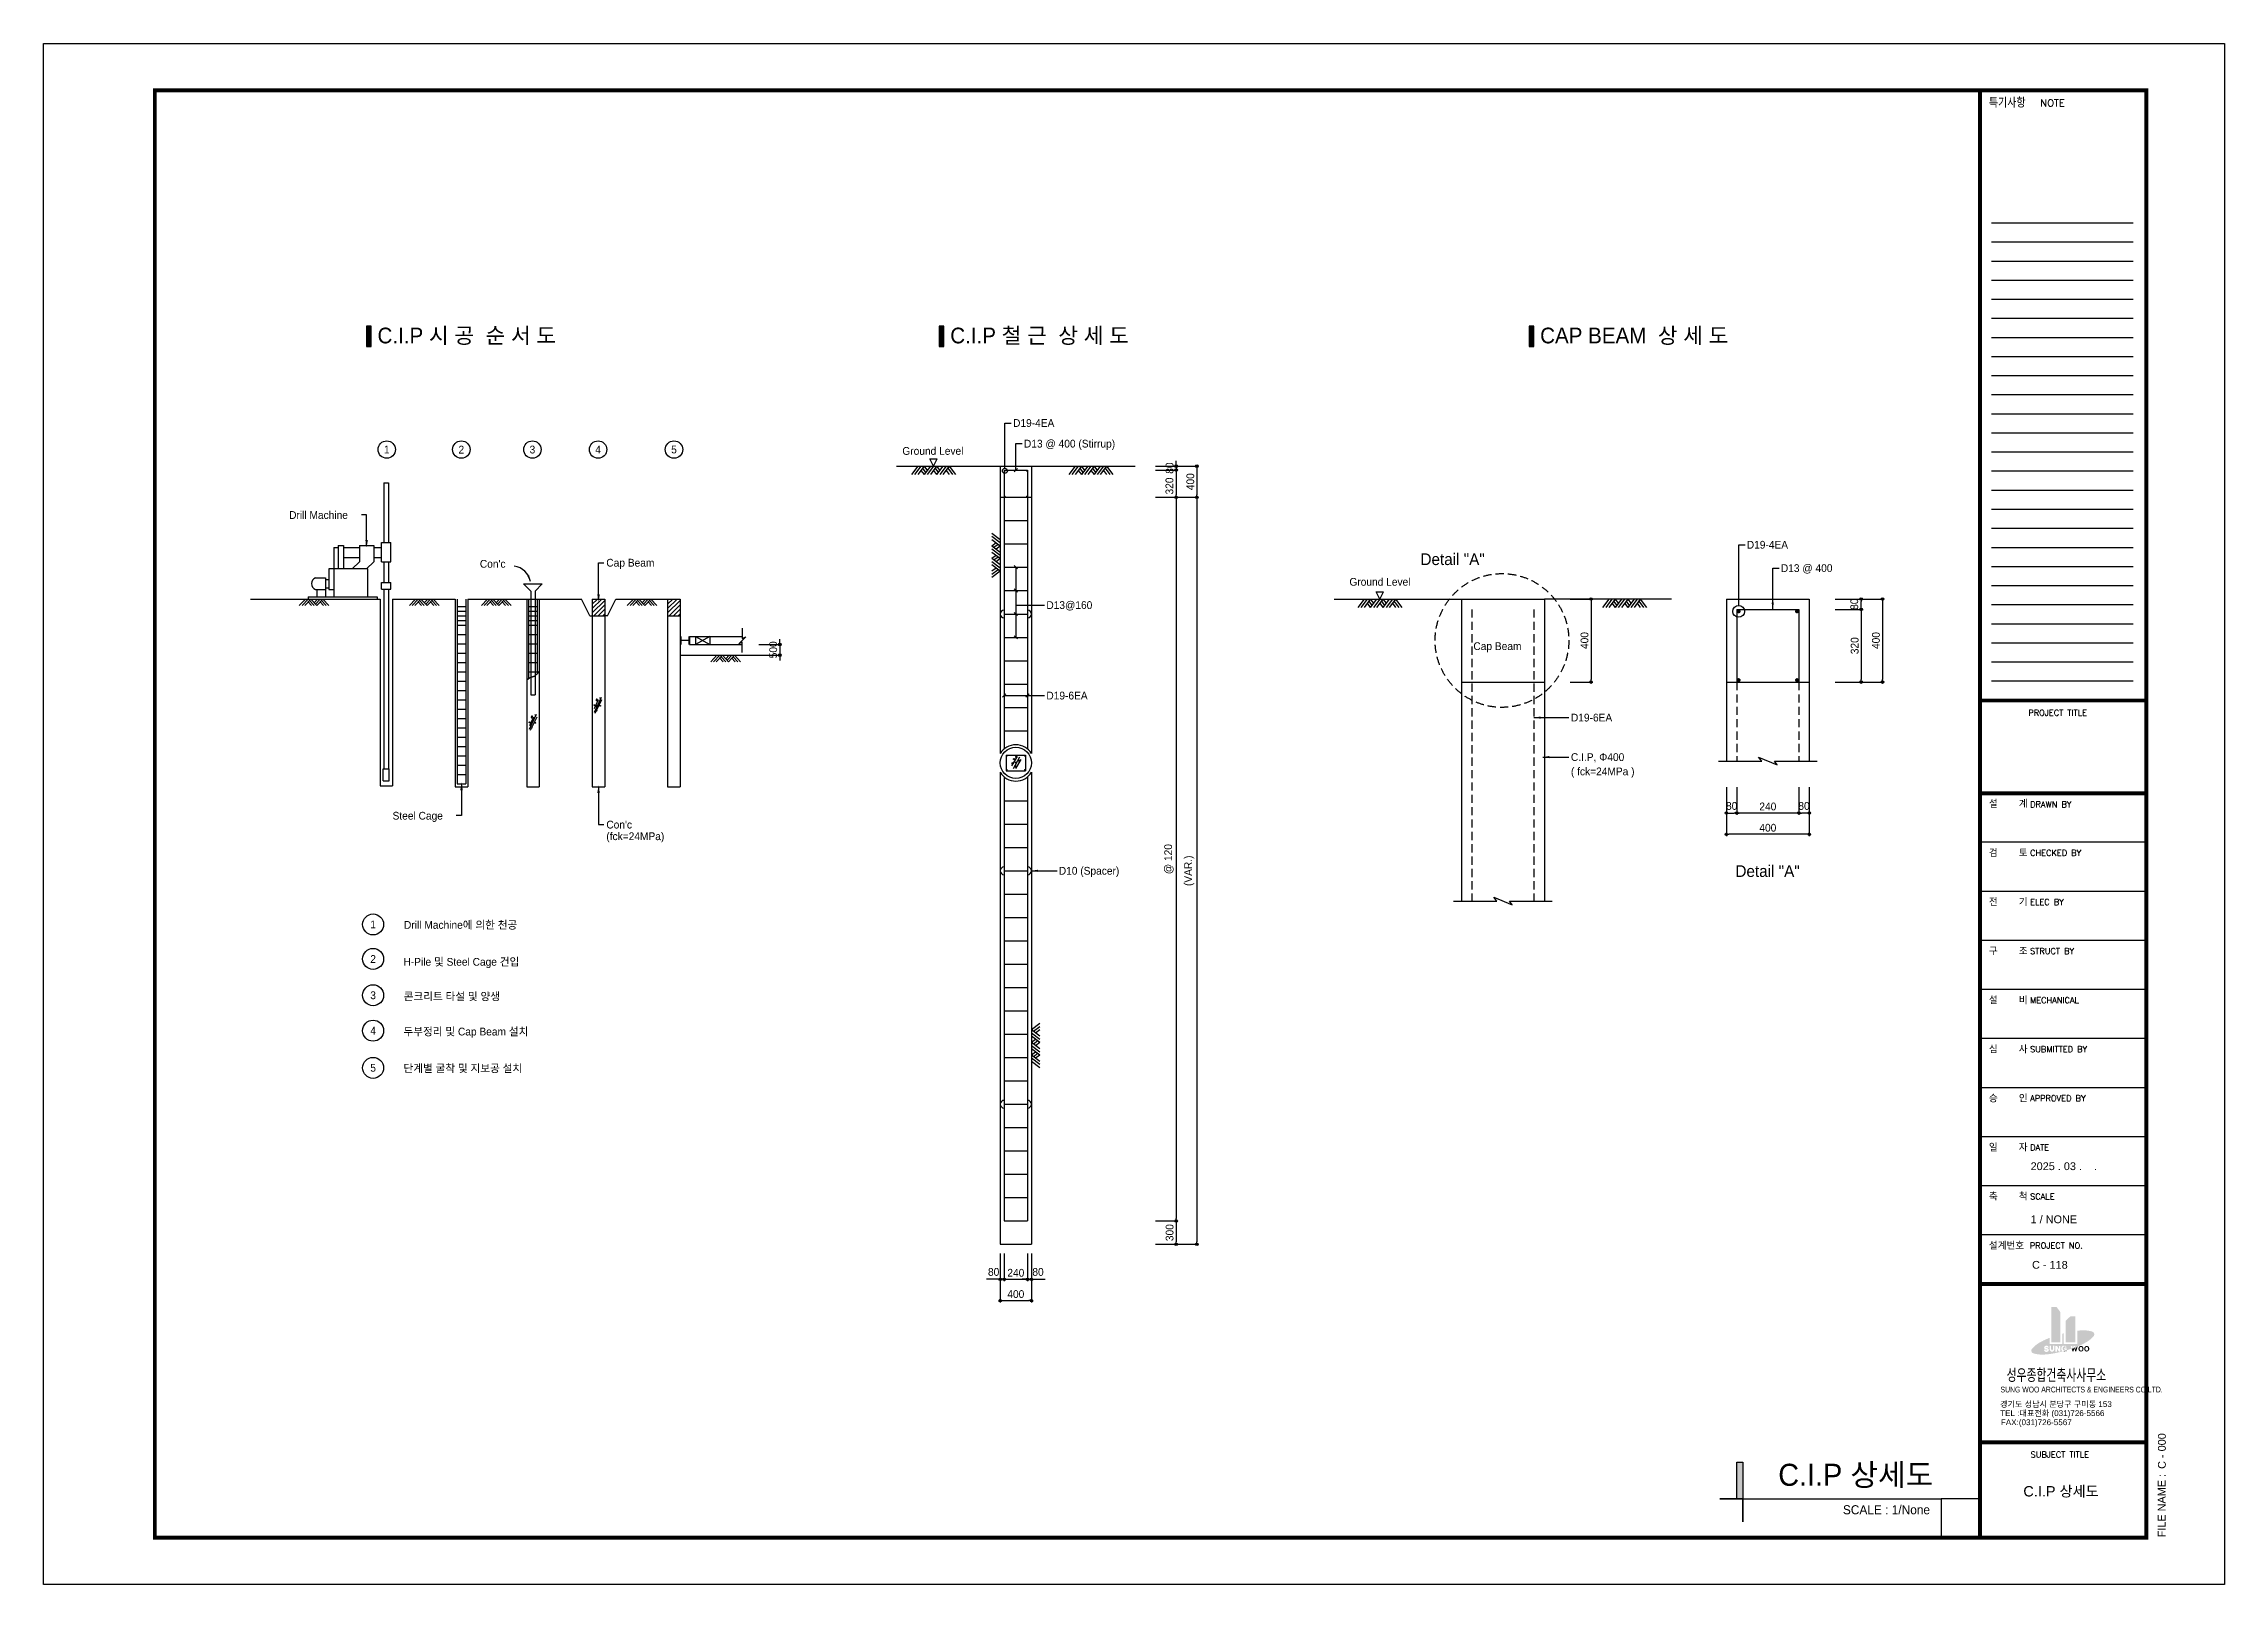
# Model space of a CAD drawing. Header units: millimetres. Extents: x 1073475 to 2890243, y -1340830 to -367733.
# Drawn here: x 2772503 to 2780913, y -373673 to -367733 of the extents above; entities that cross this region are included whole.
import ezdxf
from ezdxf.enums import TextEntityAlignment as Align

# ---------------------------------------------------------------- set-up
doc = ezdxf.new("R2010")
doc.units = ezdxf.units.MM
doc.header["$LTSCALE"] = 50
doc.header["$PDMODE"] = 3
doc.header["$PDSIZE"] = 100
for name, pattern in [('CENTER2', [28.575, 19.05, -3.175, 3.175, -3.175]), ('HIDDEN', [9.525, 6.35, -3.175]), ('HIDDEN2', [4.7625, 3.175, -1.5875])]:
    doc.linetypes.add(name, pattern=pattern)
doc.layers.get('Defpoints').update_dxf_attribs({"color": 151})
for name, color, linetype in [('1', 1, 'Continuous'), ('11', 11, 'Continuous'), ('3', 3, 'Continuous'), ('4', 4, 'Continuous'), ('5', 6, 'CENTER2'), ('6', 6, 'Continuous'), ('A-SYM', 7, 'Continuous'), ('C-DIM', 7, 'Continuous'), ('C-DIM-1', 9, 'Continuous'), ('DIM', 7, 'Continuous'), ('HAT', 8, 'Continuous'), ('LIB', 7, 'Continuous'), ('MWO', 5, 'Continuous'), ('TEX', 3, 'Continuous'), ('TEXT', 3, 'Continuous'), ('TEXT1', 7, 'Continuous'), ('TITLE-1', 3, 'Continuous'), ('TITLE-2', 3, 'Continuous')]:
    doc.layers.add(name, color=color, linetype=linetype)
doc.layers.add('defpoint', color=193, linetype='Continuous', plot=False)
doc.styles.add('RXHG', font='arial.ttf')
doc.styles.add('RXHS', font='SIMPLEX.SHX', dxfattribs={"bigfont": 'WHGTXT.SHX'})
doc.styles.add('돋움', font='')
doc.styles.get('돋움').set_extended_font_data('Dotum')
doc.dimstyles.new('SAM-상', dxfattribs={"dimscale": 0.1, "dimtxt": 300, "dimasz": 100, "dimexe": 70, "dimexo": 0, "dimgap": 100, "dimtad": 1, "dimdec": 0, "dimzin": 0, "dimdsep": 46, "dimlunit": 6, "dimtxsty": '돋움', "dimblk": 'ORIGIN', "dimcen": 100, "dimclrd": 8, "dimclre": 8, "dimclrt": 1, "dimadec": 0, "dimazin": 0, "dimtfac": 1, "dimtdec": 0, "dimtix": 1, "dimtmove": 2, "dimatfit": 3, "dimfxl": 70, "dimtolj": 1, "dimtzin": 0, "dimlwd": -1, "dimlwe": -1, "dimarcsym": 0})

msp = doc.modelspace()

# ---------------------------------------------------------------- texts
at = {"color": 3, "style": '돋움'}
for p in [(2777812.5, -369743.3), (2779027.1, -370945.7)]:
    msp.add_text('Detail "A"', height=45, dxfattribs=at).set_placement(p)
at = {"layer": 'C-DIM', "style": '돋움'}
for s, p in [('1', (2773826.1, -369298)), ('2', (2774113.6, -369298)), ('3', (2774387.8, -369298)), ('4', (2774641.1, -369298)), ('5', (2774933.7, -369298))]:
    msp.add_text(s, height=30, dxfattribs=at).set_placement(p, align=Align.MIDDLE)
for s, p in [('Drill Machine', (2773449.5, -369550.4)), ("Con'c", (2774185.1, -369738.6)), ('Cap Beam', (2774672.8, -369734.3)), ('Cap Beam', (2778016.6, -370056)), ('Steel Cage', (2773848.4, -370709.7)), ("Con'c", (2774672.8, -370744)), ('(fck=24MPa)', (2774672.8, -370788.8))]:
    msp.add_text(s, height=30, dxfattribs=at).set_placement(p, align=Align.MIDDLE_LEFT)
for s, p in [('Drill Machine에 의한 천공', (2773892.5, -371145.7)), ('H-Pile 및 Steel Cage 건입', (2773890.5, -371288)), ('콘크리트 타설 및 양생', (2773891.3, -371421.1)), ('두부정리 및 Cap Beam 설치', (2773890.5, -371556.9)), ('단계별 굴착 및 지보공 설치', (2773890.5, -371698.4))]:
    msp.add_text(s, height=30, dxfattribs=at).set_placement(p)
at = {"layer": 'LIB', "color": 3, "style": '돋움'}
for s, p in [('D19-4EA', (2776241.3, -369195.7)), ('D13 @ 400 (Stirrup)', (2776283.3, -369275.3)), ('D19-4EA', (2779070.8, -369665.1)), ('D13 @ 400', (2779202.3, -369755.2)), ('D13@160', (2776369.7, -369897.6)), ('D19-6EA', (2776369.7, -370246.5)), ('D19-6EA', (2778392.7, -370331.4)), ('C.I.P, Φ400', (2778392.7, -370483.7)), ('( fck=24MPa )', (2778392.7, -370538.8)), ('D10 (Spacer)', (2776417.7, -370922))]:
    msp.add_text(s, height=30, dxfattribs=at).set_placement(p, align=Align.MIDDLE_LEFT)
for p in [(2775814.3, -369318.3), (2777538.4, -369823)]:
    msp.add_text('Ground Level', height=30, dxfattribs=at).set_placement(p)
for s, p in [('1', (2773773.4, -371128.8)), ('2', (2773773.4, -371261.8)), ('3', (2773773.4, -371401.9)), ('4', (2773773.4, -371538.4)), ('5', (2773773.4, -371681.7))]:
    msp.add_text(s, height=30, dxfattribs=at).set_placement(p, align=Align.MIDDLE)
at = {"layer": 'TITLE-1', "style": '돋움'}
for s, height, p in [('C.I.P 상세도', 85, (2779790.3, -373250.6)), ('SCALE : 1/None ', 35, (2779790.3, -373385.4))]:
    msp.add_text(s, height=height, dxfattribs=at).set_placement(p, align=Align.MIDDLE_RIGHT)
at = {"layer": 'TITLE-2', "style": '돋움'}
for s, p in [('C.I.P 시 공  순 서 도', (2773790.4, -368888.6)), ('C.I.P 철 근  상 세 도', (2775999.2, -368888.6)), ('CAP BEAM  상 세 도', (2778274, -368888.6))]:
    msp.add_text(s, height=60.606, dxfattribs=at).set_placement(p)

# ---------------------------------------------------------------- blocks, each defined once
blk = doc.blocks.new('dbox')
at = {"layer": 'HAT'}
h = blk.add_hatch(color=11, dxfattribs=at)
h.paths.add_polyline_path([(77433, 9338), (77433, 10691), (77634, 10691), (77772, 10499), (77772, 9338)])
h.paths.add_polyline_path([(78357, 10329), (78357, 9338), (77980, 9338), (77980, 10162), (78156, 10329)])
h = blk.add_hatch(color=11, dxfattribs=at)
edge = h.paths.add_edge_path()
edge.add_line((78389, 9153), (78400, 9195))
edge.add_line((78400, 9195), (78457, 9195))
edge.add_line((78457, 9195), (78452, 9178))
edge.add_ellipse((77492, 11535), major_axis=(0, 2545), ratio=1, start_angle=202.14575, end_angle=210.59706)
edge.add_ellipse((78218, 10308), major_axis=(0, 1119), ratio=1, start_angle=210.59601, end_angle=228.2714)
edge.add_ellipse((78968, 9639), major_axis=(0, 114), ratio=1, start_angle=228.27786, end_angle=285.87038)
edge.add_ellipse((78968, 9639), major_axis=(0, 114), ratio=1, start_angle=-74.13617, end_angle=-16.54365)
edge.add_ellipse((78682, 8675), major_axis=(0, 1119), ratio=1, start_angle=-16.53888, end_angle=1.1365)
edge.add_ellipse((78710, 7250), major_axis=(0, 2545), ratio=1, start_angle=1.13205, end_angle=6.30579)
edge.add_line((78431, 9779), (78431, 9265))
edge.add_line((78431, 9265), (77906, 9265))
edge.add_line((77906, 9265), (77906, 9679))
edge.add_ellipse((79084, 5053), major_axis=(-53, 4773), ratio=1, start_angle=13.63978, end_angle=14.40005)
edge.add_line((77845, 9663), (77845, 9265))
edge.add_line((77845, 9265), (77360, 9265))
edge.add_line((77360, 9265), (77360, 9504))
edge.add_ellipse((79084, 5053), major_axis=(-54, 4773), ratio=1, start_angle=20.5246, end_angle=21.42921)
edge.add_ellipse((78246, 7118), major_axis=(1, 2545), ratio=1, start_angle=22.09966, end_angle=30.61589)
edge.add_ellipse((77521, 8345), major_axis=(0, 1119), ratio=1, start_angle=30.59612, end_angle=48.27151)
edge.add_ellipse((76770, 9014), major_axis=(0, 114), ratio=1, start_angle=48.27498, end_angle=105.86751)
edge.add_ellipse((76770, 9014), major_axis=(0, 114), ratio=1, start_angle=105.85778, end_angle=163.4503)
edge.add_ellipse((77057, 9978), major_axis=(0, 1119), ratio=1, start_angle=163.45499, end_angle=181.13038)
edge.add_ellipse((77028, 11403), major_axis=(0, 2545), ratio=1, start_angle=181.13636, end_angle=189.65259)
edge.add_ellipse((76655, 13600), major_axis=(1, 4773), ratio=1, start_angle=189.65565, end_angle=194.72387)
edge.add_ellipse((77757, 8815), major_axis=(0, 201), ratio=1, start_angle=-33.1522, end_angle=-28.66311)
edge.add_ellipse((77876, 9033), major_axis=(0, 46.8), ratio=1, start_angle=127.97322, end_angle=151.12117, ccw=False)
edge.add_ellipse((-198308, -206946), major_axis=(272663, 220334), ratio=0.9999999, start_angle=-0.91538, end_angle=-0.91145)
edge.add_ellipse((77863, 9053), major_axis=(0, 49), ratio=1, start_angle=104.03629, end_angle=128.0489, ccw=False)
edge.add_ellipse((77668, 9004), major_axis=(0, 153), ratio=1, start_angle=-76.08998, end_angle=-70.28749)
edge.add_ellipse((77873, 9078), major_axis=(0, 65.1), ratio=1, start_angle=89.33612, end_angle=109.77975, ccw=False)
edge.add_ellipse((77638, 9080), major_axis=(0, 170), ratio=1, start_angle=269.39254, end_angle=274.55697)
edge.add_ellipse((77867, 9099), major_axis=(0, 60.4), ratio=1, start_angle=75.19941, end_angle=94.52888, ccw=False)
edge.add_ellipse((77687, 9146), major_axis=(0, 126), ratio=1, start_angle=255.38151, end_angle=261.38389)
edge.add_ellipse((77871, 9118), major_axis=(0, 59.9), ratio=1, start_angle=424.09302, end_angle=441.18441, ccw=False)
edge.add_ellipse((78586, 8771), major_axis=(12, 855), ratio=1, start_angle=423.73232, end_angle=424.89882, ccw=False)
edge.add_ellipse((77873, 9135), major_axis=(-0.1, 54.6), ratio=1, start_angle=405.77633, end_angle=422.85172, ccw=False)
edge.add_ellipse((77243, 9746), major_axis=(21, 823), ratio=1, start_angle=227.3729, end_angle=228.31467)
edge.add_ellipse((77879, 9149), major_axis=(-0.1, 48.7), ratio=1, start_angle=391.37895, end_angle=406.71584, ccw=False)
edge.add_ellipse((80059, 5590), major_axis=(871, 4132), ratio=1, start_angle=403.17743, end_angle=403.38991, ccw=False)
edge.add_ellipse((77890, 9161), major_axis=(0.2, 45), ratio=1, start_angle=377.16985, end_angle=391.5723, ccw=False)
edge.add_ellipse((77923, 9052), major_axis=(0, 159), ratio=1, start_angle=360.49314, end_angle=376.84703, ccw=False)
edge.add_ellipse((77922, 9120), major_axis=(0, 90.2), ratio=1, start_angle=273.76468, end_angle=360.51507, ccw=False)
edge.add_line((78012, 9126), (77963, 9126))
edge.add_ellipse((78018, 9158), major_axis=(0, 63.9), ratio=1, start_angle=102.41382, end_angle=119.80768, ccw=False)
edge.add_ellipse((77951, 9143), major_axis=(-3.78, 3.78), ratio=1, start_angle=237.40671, end_angle=277.46827)
edge.add_ellipse((78051, 9274), major_axis=(-1, 160), ratio=1, start_angle=135.44574, end_angle=142.1938, ccw=False)
edge.add_ellipse((77937, 9157), major_axis=(-2.8, 2.8), ratio=1, start_angle=-89.27979, end_angle=-50.76183)
edge.add_ellipse((77917, 8964), major_axis=(0, 198), ratio=1, start_angle=-5.75604, end_angle=4.1965)
edge.add_ellipse((77905, 9138), major_axis=(0, 23.5), ratio=1, start_angle=4.16397, end_angle=54.24834)
edge.add_ellipse((78033, 9045), major_axis=(0, 182), ratio=1, start_angle=54.34106, end_angle=64.37171)
edge.add_ellipse((77916, 9102), major_axis=(0.1, 51.8), ratio=1, start_angle=64.36733, end_angle=86.88615)
edge.add_ellipse((77997, 9097), major_axis=(0, 133), ratio=1, start_angle=86.82838, end_angle=111.31775)
edge.add_ellipse((77916, 9065), major_axis=(0, 46), ratio=1, start_angle=111.28668, end_angle=179.01186)
edge.add_ellipse((77916, 9070), major_axis=(0, 50.3), ratio=1, start_angle=179.04766, end_angle=257.49529)
edge.add_line((77965, 9059), (77912, 9059))
edge.add_line((77912, 9059), (77912, 9106))
edge.add_line((77912, 9106), (78016, 9106))
edge.add_line((78016, 9106), (78016, 9025))
edge.add_ellipse((76569, 13866), major_axis=(-11, 5052), ratio=1, start_angle=196.51434, end_angle=198.75655)
edge.add_line((78204, 9085), (78172, 9195))
edge.add_line((78172, 9195), (78229, 9195))
edge.add_line((78229, 9195), (78254, 9103))
edge.add_ellipse((76655, 13600), major_axis=(-56, 4773), ratio=1, start_angle=198.905, end_angle=199.07854)
edge.add_line((78267, 9108), (78284, 9195))
edge.add_line((78284, 9195), (78342, 9195))
edge.add_line((78342, 9195), (78354, 9140))
edge.add_ellipse((76655, 13600), major_axis=(-90, 4772), ratio=1, start_angle=199.77228, end_angle=200.219)
h.paths.add_polyline_path([(77775, 9195), (77717, 9195), (77717, 9075), (77642, 9195), (77587, 9195), (77587, 8972), (77643, 8972), (77643, 9098), (77720, 8972), (77775, 8972)], flags=16)
edge = h.paths.add_edge_path(flags=16)
edge.add_line((77487, 9202), (77487, 9053))
edge.add_ellipse((77453, 9053), major_axis=(0, 33.6), ratio=1, start_angle=179.63205, end_angle=270.23961, ccw=False)
edge.add_ellipse((77453, 9053), major_axis=(0, 33.6), ratio=1, start_angle=89.65399, end_angle=180.26156, ccw=False)
edge.add_line((77419, 9053), (77419, 9202))
edge.add_line((77419, 9202), (77365, 9202))
edge.add_line((77365, 9202), (77365, 9047))
edge.add_ellipse((77439, 9049), major_axis=(0, 73.9), ratio=1, start_angle=91.62143, end_angle=151.65612)
edge.add_ellipse((77453, 9080), major_axis=(0, 108), ratio=1, start_angle=153.13176, end_angle=180.07033)
edge.add_ellipse((77453, 9080), major_axis=(0, 108), ratio=1, start_angle=179.97343, end_angle=206.91201)
edge.add_ellipse((77467, 9049), major_axis=(0, 73.7), ratio=1, start_angle=208.41656, end_angle=268.45125)
edge.add_line((77541, 9047), (77541, 9202))
edge.add_line((77541, 9202), (77487, 9202))
edge = h.paths.add_edge_path(flags=16)
edge.add_line((77279, 9104), (77218, 9119))
edge.add_ellipse((77223, 9134), major_axis=(0, 15.5), ratio=1, start_angle=20.86241, end_angle=163.74287, ccw=False)
edge.add_ellipse((77239, 9103), major_axis=(0, 49.9), ratio=1, start_angle=340.66039, end_angle=385.41453, ccw=False)
edge.add_ellipse((77246, 9126), major_axis=(0, 25.8), ratio=1, start_angle=255.14866, end_angle=339.5497, ccw=False)
edge.add_line((77271, 9120), (77326, 9120))
edge.add_ellipse((77250, 9124), major_axis=(0, 75.8), ratio=1, start_angle=266.55555, end_angle=353.45548)
edge.add_ellipse((77237, 9076), major_axis=(0, 126), ratio=1, start_angle=-10.00388, end_angle=18.56131)
edge.add_ellipse((77217, 9130), major_axis=(0, 67.6), ratio=1, start_angle=17.08716, end_angle=163.24438)
edge.add_line((77197, 9066), (77262, 9050))
edge.add_ellipse((77259, 9035), major_axis=(0, 15.9), ratio=1, start_angle=218.24348, end_angle=346.16871, ccw=False)
edge.add_ellipse((77238, 9068), major_axis=(0, 54.8), ratio=1, start_angle=165.503, end_angle=213.59299, ccw=False)
edge.add_ellipse((77228, 9041), major_axis=(0, 26.2), ratio=1, start_angle=74.99155, end_angle=171.41272, ccw=False)
edge.add_line((77203, 9048), (77146, 9048))
edge.add_ellipse((77226, 9045), major_axis=(0, 80.6), ratio=1, start_angle=88.40662, end_angle=171.85525)
edge.add_ellipse((77237, 9061), major_axis=(0, 97.8), ratio=1, start_angle=166.80632, end_angle=184.41011)
edge.add_ellipse((77246, 9060), major_axis=(0, 96.2), ratio=1, start_angle=179.64839, end_angle=218.73001)
edge.add_ellipse((77262, 9040), major_axis=(0, 70.5), ratio=1, start_angle=218.10449, end_angle=286.34765)
edge.add_ellipse((77268, 9040), major_axis=(0, 64.6), ratio=1, start_angle=-72.251, end_angle=-9.24795)
h = blk.add_hatch(color=11, dxfattribs=at)
edge = h.paths.add_edge_path()
edge.add_line((78008, 9023), (77879, 8986))
edge.add_ellipse((77911, 9057), major_axis=(0, 77.8), ratio=1, start_angle=155.03594, end_angle=230.62664)
edge.add_line((77972, 9008), (77982, 8984))
edge.add_line((77982, 8984), (78008, 8984))
edge.add_line((78008, 8984), (78008, 9023))
h = blk.add_hatch(color=11, dxfattribs=at)
h.paths.add_polyline_path([(78443, 9175), (78397, 9156), (78367, 9042), (78347, 9137), (78276, 9111), (78262, 9042), (78247, 9100), (78211, 9088), (78243, 8979), (78282, 8979), (78314, 9120), (78347, 8979), (78386, 8979)])
edge = h.paths.add_edge_path()
edge.add_ellipse((78571, 9096), major_axis=(0, 95.8), ratio=1, start_angle=-76.32675, end_angle=77.65075)
edge.add_ellipse((78604, 9083), major_axis=(0, 131), ratio=1, start_angle=75.19386, end_angle=89.61155)
edge.add_ellipse((78604, 9084), major_axis=(0, 131), ratio=1, start_angle=90.39035, end_angle=104.80803)
edge.add_ellipse((78571, 9072), major_axis=(0, 95.8), ratio=1, start_angle=102.35608, end_angle=256.33358)
edge.add_ellipse((78529, 9083), major_axis=(0, 139), ratio=1, start_angle=255.68401, end_angle=270.10169)
edge.add_ellipse((78529, 9084), major_axis=(0, 139), ratio=1, start_angle=269.89823, end_angle=284.31591)
edge = h.paths.add_edge_path(flags=16)
edge.add_ellipse((78524, 9084), major_axis=(0, 101), ratio=1, start_angle=269.91321, end_angle=296.85725)
edge.add_ellipse((78571, 9108), major_axis=(0, 47.9), ratio=1, start_angle=-63.63485, end_angle=66.48331)
edge.add_ellipse((78612, 9083), major_axis=(0, 96), ratio=1, start_angle=62.50271, end_angle=89.44675)
edge.add_ellipse((78612, 9085), major_axis=(0, 96), ratio=1, start_angle=90.55324, end_angle=117.49729)
edge.add_ellipse((78571, 9059), major_axis=(0, 47.9), ratio=1, start_angle=113.5185, end_angle=243.63665)
edge.add_ellipse((78524, 9083), major_axis=(0, 101), ratio=1, start_angle=243.13124, end_angle=270.07528)
edge = h.paths.add_edge_path()
edge.add_ellipse((78792, 9096), major_axis=(0, 95.8), ratio=1, start_angle=-76.32673, end_angle=77.65076)
edge.add_ellipse((78825, 9083), major_axis=(0, 131), ratio=1, start_angle=75.18482, end_angle=89.6025)
edge.add_ellipse((78825, 9084), major_axis=(0, 131), ratio=1, start_angle=90.372, end_angle=104.78969)
edge.add_ellipse((78792, 9072), major_axis=(0, 95.8), ratio=1, start_angle=102.35607, end_angle=256.33357)
edge.add_ellipse((78750, 9083), major_axis=(0, 139), ratio=1, start_angle=255.65083, end_angle=270.06851)
edge.add_ellipse((78750, 9084), major_axis=(0, 139), ratio=1, start_angle=269.93139, end_angle=284.34907)
edge = h.paths.add_edge_path(flags=16)
edge.add_ellipse((78746, 9084), major_axis=(0, 101), ratio=1, start_angle=269.93501, end_angle=296.87905)
edge.add_ellipse((78792, 9108), major_axis=(0, 47.9), ratio=1, start_angle=-63.6271, end_angle=66.49105)
edge.add_ellipse((78834, 9083), major_axis=(0, 96), ratio=1, start_angle=62.50369, end_angle=89.44773)
edge.add_ellipse((78834, 9085), major_axis=(0, 96), ratio=1, start_angle=90.55228, end_angle=117.49632)
edge.add_ellipse((78792, 9059), major_axis=(0, 47.9), ratio=1, start_angle=113.51075, end_angle=243.62891)
edge.add_ellipse((78746, 9083), major_axis=(0, 101), ratio=1, start_angle=243.13351, end_angle=270.07756)
at = {"layer": '11'}
for p, q in [((4288, 57600), (81088, 57600)), ((4288, 1800), (4288, 57600)), ((81088, 57600), (81088, 1800)), ((81088, 1800), (4288, 1800))]:
    blk.add_line(p, q, dxfattribs=at)
at = {"layer": '11', "const_width": 150}
blk.add_lwpolyline([(81088, 1800), (4288, 1800), (4288, 57600), (81088, 57600)], close=True, dxfattribs=at)
for points in [[(74675, 57600), (74675, 1800)], [(81088, 34076), (74675, 34076)], [(81088, 30501), (74675, 30501)], [(81088, 11577), (74675, 11577)], [(81088, 5480), (74675, 5480)]]:
    blk.add_lwpolyline(points, dxfattribs=at)
at = {"layer": '3'}
for p, q in [((81088, 28609), (74675, 28609)), ((81088, 26717), (74675, 26717)), ((81088, 24824), (74675, 24824)), ((81088, 22932), (74675, 22932)), ((81088, 21039), (74675, 21039)), ((81088, 19147), (74675, 19147)), ((81088, 17255), (74675, 17255)), ((81088, 15362), (74675, 15362)), ((81088, 13470), (74675, 13470))]:
    blk.add_line(p, q, dxfattribs=at)
at = {"layer": '4'}
for p, q in [((80586, 52479), (75119, 52479)), ((80586, 51743), (75119, 51743)), ((80586, 51007), (75119, 51007)), ((80586, 50271), (75119, 50271)), ((80586, 49536), (75119, 49536)), ((80586, 48800), (75119, 48800)), ((80586, 48064), (75119, 48064)), ((80586, 47328), (75119, 47328)), ((80586, 46592), (75119, 46592)), ((80586, 45856), (75119, 45856)), ((80586, 45120), (75119, 45120)), ((80586, 44384), (75119, 44384)), ((80586, 43648), (75119, 43648)), ((80586, 42912), (75119, 42912)), ((80586, 42176), (75119, 42176)), ((80586, 41440), (75119, 41440)), ((80586, 40704), (75119, 40704)), ((80586, 39968), (75119, 39968)), ((80586, 39232), (75119, 39232)), ((80586, 38497), (75119, 38497)), ((80586, 37761), (75119, 37761)), ((80586, 37025), (75119, 37025)), ((80586, 36289), (75119, 36289)), ((80586, 35553), (75119, 35553)), ((80586, 34817), (75119, 34817))]:
    blk.add_line(p, q, dxfattribs=at)
at = {"layer": 'TEXT', "color": 7}
for p, q in [((0, 59400), (84100, 59400)), ((0, 0), (0, 59400)), ((84100, 59400), (84100, 0)), ((84100, 0), (0, 0))]:
    blk.add_line(p, q, dxfattribs=at)
at = {"layer": 'TEX', "color": 7, "linetype": 'Continuous', "style": 'RXHG', "width": 1}
blk.add_text('FILE NAME : ', height=300, rotation=90, dxfattribs=at).set_placement((81831, 1813))
at = {"layer": 'TEX', "color": 6, "linetype": 'Continuous', "style": 'RXHG', "width": 1}
for tag, p in [('일자', (76628, 15972)), ('축척', (76628, 13925)), ('설계번호', (76684, 12170))]:
    blk.add_attdef(tag, p, '', height=300, dxfattribs=at)
at = {"layer": 'TEX', "color": 7, "linetype": 'Continuous', "style": 'RXHG', "width": 1}
blk.add_attdef('파일명', (81840, 4453), '', height=300, rotation=90, dxfattribs=at)
at = {"layer": 'TEX', "linetype": 'Continuous', "style": 'RXHG', "width": 1}
for tag, p in [('도면명-1', (77799, 3389)), ('도면명-2', (77799, 2662))]:
    blk.add_attdef(tag, text='', height=400, dxfattribs=at).set_placement(p, align=Align.CENTER)
at = {"layer": 'TEXT1'}
for s, height, style, width, p in [('특기사항', 334.3, 'RXHS', 1, (75018, 56940)), ('NOTE', 278.6, 'RXHS', 1, (77005, 56974)), ('PROJECT TITLE', 231.29, 'RXHS', 1, (76539, 33488)), ('설    계', 273.3, 'RXHS', 1, (75018, 29943)), ('DRAWN BY', 231.3, 'RXHS', 1, (76609, 29956)), ('검    토', 273.3, 'RXHS', 1, (75018, 28050)), ('CHECKED BY', 231.3, 'RXHS', 1, (76609, 28085)), ('전    기', 273.3, 'RXHS', 1, (75018, 26158)), ('ELEC BY', 231.3, 'RXHS', 1, (76609, 26192)), ('구    조', 273.3, 'RXHS', 1, (75018, 24266)), ('STRUCT BY', 231.3, 'RXHS', 1, (76609, 24300)), ('설    비', 273.3, 'RXHS', 1, (75018, 22373)), ('MECHANICAL', 231.3, 'RXHS', 1, (76609, 22407)), ('심    사', 273.3, 'RXHS', 1, (75018, 20481)), ('SUBMITTED BY', 231.29, 'RXHS', 1, (76609, 20515)), ('승    인', 273.3, 'RXHS', 1, (75018, 18588)), ('APPROVED BY', 231.29, 'RXHS', 1, (76609, 18623)), ('일    자', 273.3, 'RXHS', 1, (75018, 16696)), ('DATE', 231.3, 'RXHS', 1, (76609, 16730)), ('축    척', 273.3, 'RXHS', 1, (75018, 14804)), ('SCALE', 231.3, 'RXHS', 1, (76609, 14838)), ('설계번호', 273.3, 'RXHS', 1, (75018, 12911)), ('PROJECT NO.', 231.29, 'RXHS', 1, (76598, 12945)), ('성우종합건축사사무소', 450, 'RXHG', 0.68, (75702, 7851)), ('SUBJECT TITLE', 231.29, 'RXHS', 1, (76628, 4888))]:
    blk.add_text(s, height=height, dxfattribs=dict(at, style=style, width=width)).set_placement(p)
at = {"layer": 'TEXT1', "color": 4, "style": 'RXHG'}
for s, width, p in [('SUNG WOO ARCHITECTS & ENGINEERS CO.LTD.', 0.68, (75467, 7400)), ('TEL :대표전화 (031)726-5566', 1, (75454, 6489)), ('경기도 성남시 분당구 구미동 153', 1, (75450, 6838)), ('FAX:(031)726-5567', 1, (75481, 6139))]:
    blk.add_text(s, height=222.88, dxfattribs=dict(at, width=width)).set_placement(p)
blk = doc.blocks.new('_Origin')
at = {"color": 0, "linetype": 'ByBlock', "lineweight": -2}
blk.add_line((0, 0), (-1, 0), dxfattribs=at)
blk.add_circle((0, 0), 0.5, dxfattribs=at)
blk = doc.blocks.new('*D565')
at = {"layer": 'C-DIM', "color": 8, "transparency": 16777216}
for p, q in [((2776192, -372497), (2776192, -372586)), ((2776312, -372497), (2776312, -372586)), ((2776202, -372579), (2776302, -372579))]:
    blk.add_line(p, q, dxfattribs=at)
at = {"layer": 'Defpoints', "color": 0, "transparency": 16777216}
for p in [(2776192, -372497), (2776312, -372497), (2776312, -372579)]:
    blk.add_point(p, dxfattribs=at)
at = {"layer": 'C-DIM', "color": 8, "transparency": 16777216, "xscale": 10, "yscale": 10, "zscale": 10, "rotation": 180}
blk.add_blockref('_Origin', (2776192, -372579), dxfattribs=at)
at = {"layer": 'C-DIM', "color": 8, "transparency": 16777216, "xscale": 10, "yscale": 10, "zscale": 10}
blk.add_blockref('_Origin', (2776312, -372579), dxfattribs=at)
at = {"layer": 'C-DIM', "color": 1, "transparency": 16777216, "insert": (2776252, -372554), "char_height": 30, "attachment_point": 5, "style": '돋움'}
blk.add_mtext('\\A1;400', dxfattribs=at)
blk = doc.blocks.new('*D566')
at = {"layer": 'C-DIM', "color": 8, "transparency": 16777216}
for p, q in [((2776297, -372397), (2776297, -372504)), ((2776312, -372397), (2776312, -372504)), ((2776287, -372497), (2776277, -372497)), ((2776297, -372497), (2776312, -372497)), ((2776322, -372497), (2776332, -372497))]:
    blk.add_line(p, q, dxfattribs=at)
at = {"layer": 'Defpoints', "color": 0, "transparency": 16777216}
for p in [(2776297, -372397), (2776312, -372397), (2776312, -372497)]:
    blk.add_point(p, dxfattribs=at)
at = {"layer": 'C-DIM', "color": 8, "transparency": 16777216, "xscale": 10, "yscale": 10, "zscale": 10}
blk.add_blockref('_Origin', (2776297, -372497), dxfattribs=at)
at = {"layer": 'C-DIM', "color": 8, "transparency": 16777216, "xscale": 10, "yscale": 10, "zscale": 10, "rotation": 180}
blk.add_blockref('_Origin', (2776312, -372497), dxfattribs=at)
at = {"layer": 'C-DIM', "color": 1, "transparency": 16777216, "insert": (2776337.6, -372468.7), "char_height": 30, "attachment_point": 5, "style": '돋움'}
blk.add_mtext('\\A1;80', dxfattribs=at)
blk = doc.blocks.new('*D567')
at = {"layer": 'C-DIM', "color": 8, "transparency": 16777216}
for p, q in [((2776192, -372397), (2776192, -372504)), ((2776207, -372397), (2776207, -372504)), ((2776182, -372497), (2776172, -372497)), ((2776207, -372497), (2776192, -372497)), ((2776217, -372497), (2776227, -372497))]:
    blk.add_line(p, q, dxfattribs=at)
at = {"layer": 'Defpoints', "color": 0, "transparency": 16777216}
for p in [(2776192, -372397), (2776207, -372397), (2776192, -372497)]:
    blk.add_point(p, dxfattribs=at)
at = {"layer": 'C-DIM', "color": 8, "transparency": 16777216, "xscale": 10, "yscale": 10, "zscale": 10}
blk.add_blockref('_Origin', (2776192, -372497), dxfattribs=at)
at = {"layer": 'C-DIM', "color": 8, "transparency": 16777216, "xscale": 10, "yscale": 10, "zscale": 10, "rotation": 180}
blk.add_blockref('_Origin', (2776207, -372497), dxfattribs=at)
at = {"layer": 'C-DIM', "color": 1, "transparency": 16777216, "insert": (2776166.4, -372468.7), "char_height": 30, "attachment_point": 5, "style": '돋움'}
blk.add_mtext('\\A1;80', dxfattribs=at)
blk = doc.blocks.new('*D568')
at = {"layer": 'C-DIM', "color": 8, "transparency": 16777216}
for p, q in [((2776207, -372397), (2776207, -372504)), ((2776297, -372397), (2776297, -372504)), ((2776217, -372497), (2776287, -372497))]:
    blk.add_line(p, q, dxfattribs=at)
at = {"layer": 'Defpoints', "color": 0, "transparency": 16777216}
for p in [(2776207, -372397), (2776297, -372397), (2776297, -372497)]:
    blk.add_point(p, dxfattribs=at)
at = {"layer": 'C-DIM', "color": 8, "transparency": 16777216, "xscale": 10, "yscale": 10, "zscale": 10, "rotation": 180}
blk.add_blockref('_Origin', (2776207, -372497), dxfattribs=at)
at = {"layer": 'C-DIM', "color": 8, "transparency": 16777216, "xscale": 10, "yscale": 10, "zscale": 10}
blk.add_blockref('_Origin', (2776297, -372497), dxfattribs=at)
at = {"layer": 'C-DIM', "color": 1, "transparency": 16777216, "insert": (2776252, -372472), "char_height": 30, "attachment_point": 5, "style": '돋움'}
blk.add_mtext('\\A1;240', dxfattribs=at)
blk = doc.blocks.new('*D569')
at = {"layer": 'C-DIM', "color": 8, "transparency": 16777216}
for p, q in [((2779272.1, -370599.2), (2779272.1, -370706.2)), ((2779312.1, -370599.2), (2779312.1, -370706.2)), ((2779302.1, -370699.2), (2779282.1, -370699.2))]:
    blk.add_line(p, q, dxfattribs=at)
at = {"layer": 'Defpoints', "color": 0, "transparency": 16777216}
for p in [(2779272.1, -370599.2), (2779312.1, -370599.2), (2779272.1, -370699.2)]:
    blk.add_point(p, dxfattribs=at)
at = {"layer": 'C-DIM', "color": 8, "transparency": 16777216, "xscale": 10, "yscale": 10, "zscale": 10, "rotation": 180}
blk.add_blockref('_Origin', (2779272.1, -370699.2), dxfattribs=at)
at = {"layer": 'C-DIM', "color": 8, "transparency": 16777216, "xscale": 10, "yscale": 10, "zscale": 10}
blk.add_blockref('_Origin', (2779312.1, -370699.2), dxfattribs=at)
at = {"layer": 'C-DIM', "color": 1, "transparency": 16777216, "insert": (2779291.5, -370672.2), "char_height": 30, "attachment_point": 5, "style": '돋움'}
blk.add_mtext('\\A1;80', dxfattribs=at)
blk = doc.blocks.new('*D570')
at = {"layer": 'C-DIM', "color": 8, "transparency": 16777216}
for p, q in [((2779032.1, -370599.2), (2779032.1, -370706.2)), ((2779272.1, -370599.2), (2779272.1, -370706.2)), ((2779262.1, -370699.2), (2779042.1, -370699.2))]:
    blk.add_line(p, q, dxfattribs=at)
at = {"layer": 'Defpoints', "color": 0, "transparency": 16777216}
for p in [(2779032.1, -370599.2), (2779272.1, -370599.2), (2779032.1, -370699.2)]:
    blk.add_point(p, dxfattribs=at)
at = {"layer": 'C-DIM', "color": 8, "transparency": 16777216, "xscale": 10, "yscale": 10, "zscale": 10, "rotation": 180}
blk.add_blockref('_Origin', (2779032.1, -370699.2), dxfattribs=at)
at = {"layer": 'C-DIM', "color": 8, "transparency": 16777216, "xscale": 10, "yscale": 10, "zscale": 10}
blk.add_blockref('_Origin', (2779272.1, -370699.2), dxfattribs=at)
at = {"layer": 'C-DIM', "color": 1, "transparency": 16777216, "insert": (2779152.1, -370674.2), "char_height": 30, "attachment_point": 5, "style": '돋움'}
blk.add_mtext('\\A1;240', dxfattribs=at)
blk = doc.blocks.new('*D571')
at = {"layer": 'C-DIM', "color": 8, "transparency": 16777216}
for p, q in [((2778992.1, -370599.2), (2778992.1, -370706.2)), ((2779032.1, -370599.2), (2779032.1, -370706.2)), ((2779002.1, -370699.2), (2779022.1, -370699.2))]:
    blk.add_line(p, q, dxfattribs=at)
at = {"layer": 'Defpoints', "color": 0, "transparency": 16777216}
for p in [(2778992.1, -370599.2), (2779032.1, -370599.2), (2779032.1, -370699.2)]:
    blk.add_point(p, dxfattribs=at)
at = {"layer": 'C-DIM', "color": 8, "transparency": 16777216, "xscale": 10, "yscale": 10, "zscale": 10, "rotation": 180}
blk.add_blockref('_Origin', (2778992.1, -370699.2), dxfattribs=at)
at = {"layer": 'C-DIM', "color": 8, "transparency": 16777216, "xscale": 10, "yscale": 10, "zscale": 10}
blk.add_blockref('_Origin', (2779032.1, -370699.2), dxfattribs=at)
at = {"layer": 'C-DIM', "color": 1, "transparency": 16777216, "insert": (2779012.7, -370672.2), "char_height": 30, "attachment_point": 5, "style": '돋움'}
blk.add_mtext('\\A1;80', dxfattribs=at)
blk = doc.blocks.new('*D572')
at = {"layer": 'C-DIM', "color": 8, "transparency": 16777216}
for p, q in [((2778992.1, -370699.2), (2778992.1, -370788.2)), ((2779312.1, -370699.2), (2779312.1, -370788.2)), ((2779302.1, -370781.2), (2779002.1, -370781.2))]:
    blk.add_line(p, q, dxfattribs=at)
at = {"layer": 'Defpoints', "color": 0, "transparency": 16777216}
for p in [(2778992.1, -370699.2), (2779312.1, -370699.2), (2778992.1, -370781.2)]:
    blk.add_point(p, dxfattribs=at)
at = {"layer": 'C-DIM', "color": 8, "transparency": 16777216, "xscale": 10, "yscale": 10, "zscale": 10, "rotation": 180}
blk.add_blockref('_Origin', (2778992.1, -370781.2), dxfattribs=at)
at = {"layer": 'C-DIM', "color": 8, "transparency": 16777216, "xscale": 10, "yscale": 10, "zscale": 10}
blk.add_blockref('_Origin', (2779312.1, -370781.2), dxfattribs=at)
at = {"layer": 'C-DIM', "color": 1, "transparency": 16777216, "insert": (2779152.1, -370756.2), "char_height": 30, "attachment_point": 5, "style": '돋움'}
blk.add_mtext('\\A1;400', dxfattribs=at)
blk = doc.blocks.new('*D573')
at = {"layer": 'C-DIM', "color": 8, "transparency": 16777216}
for p, q in [((2779512.1, -369874.3), (2779601.1, -369874.3)), ((2779594.1, -369884.3), (2779594.1, -370184.3)), ((2779512.1, -370194.3), (2779601.1, -370194.3))]:
    blk.add_line(p, q, dxfattribs=at)
at = {"layer": 'Defpoints', "color": 0, "transparency": 16777216}
for p in [(2779512.1, -369874.3), (2779512.1, -370194.3), (2779594.1, -370194.3)]:
    blk.add_point(p, dxfattribs=at)
at = {"layer": 'C-DIM', "color": 8, "transparency": 16777216, "xscale": 10, "yscale": 10, "zscale": 10}
for p, rotation in [((2779594.1, -369874.3), 90), ((2779594.1, -370194.3), 270)]:
    blk.add_blockref('_Origin', p, dxfattribs=dict(at, rotation=rotation))
at = {"layer": 'C-DIM', "color": 1, "transparency": 16777216, "insert": (2779569.1, -370034.3), "char_height": 30, "attachment_point": 5, "rotation": 90, "style": '돋움'}
blk.add_mtext('\\A1;400', dxfattribs=at)
blk = doc.blocks.new('*D574')
at = {"layer": 'C-DIM', "color": 8, "transparency": 16777216}
for p, q in [((2779412.1, -369914.3), (2779519.1, -369914.3)), ((2779512.1, -369924.3), (2779512.1, -370184.3)), ((2779412.1, -370194.3), (2779519.1, -370194.3))]:
    blk.add_line(p, q, dxfattribs=at)
at = {"layer": 'Defpoints', "color": 0, "transparency": 16777216}
for p in [(2779412.1, -369914.3), (2779412.1, -370194.3), (2779512.1, -370194.3)]:
    blk.add_point(p, dxfattribs=at)
at = {"layer": 'C-DIM', "color": 8, "transparency": 16777216, "xscale": 10, "yscale": 10, "zscale": 10}
for p, rotation in [((2779512.1, -369914.3), 90), ((2779512.1, -370194.3), 270)]:
    blk.add_blockref('_Origin', p, dxfattribs=dict(at, rotation=rotation))
at = {"layer": 'C-DIM', "color": 1, "transparency": 16777216, "insert": (2779487.1, -370054.3), "char_height": 30, "attachment_point": 5, "rotation": 90, "style": '돋움'}
blk.add_mtext('\\A1;320', dxfattribs=at)
blk = doc.blocks.new('*D575')
at = {"layer": 'C-DIM', "color": 8, "transparency": 16777216}
for p, q in [((2779412.1, -369874.3), (2779519.1, -369874.3)), ((2779412.1, -369914.3), (2779519.1, -369914.3)), ((2779512.1, -369904.3), (2779512.1, -369884.3))]:
    blk.add_line(p, q, dxfattribs=at)
at = {"layer": 'Defpoints', "color": 0, "transparency": 16777216}
for p in [(2779412.1, -369874.3), (2779412.1, -369914.3), (2779512.1, -369874.3)]:
    blk.add_point(p, dxfattribs=at)
at = {"layer": 'C-DIM', "color": 8, "transparency": 16777216, "xscale": 10, "yscale": 10, "zscale": 10}
for p, rotation in [((2779512.1, -369874.3), 90), ((2779512.1, -369914.3), 270)]:
    blk.add_blockref('_Origin', p, dxfattribs=dict(at, rotation=rotation))
at = {"layer": 'C-DIM', "color": 1, "transparency": 16777216, "insert": (2779485.6, -369894.3), "char_height": 30, "attachment_point": 5, "rotation": 90, "style": '돋움'}
blk.add_mtext('\\A1;80', dxfattribs=at)
blk = doc.blocks.new('*D576')
at = {"layer": 'C-DIM', "color": 8, "transparency": 16777216}
for p, q in [((2775341.5, -370039.3), (2775341.5, -370029.3)), ((2775261.5, -370049.3), (2775348.5, -370049.3)), ((2775261.5, -370090.8), (2775348.5, -370090.8)), ((2775341.5, -370049.3), (2775341.5, -370090.8)), ((2775341.5, -370100.8), (2775341.5, -370110.8))]:
    blk.add_line(p, q, dxfattribs=at)
at = {"layer": 'Defpoints', "color": 0, "transparency": 16777216}
for p in [(2775261.5, -370049.3), (2775261.5, -370090.8), (2775341.5, -370090.8)]:
    blk.add_point(p, dxfattribs=at)
at = {"layer": 'C-DIM', "color": 8, "transparency": 16777216, "xscale": 10, "yscale": 10, "zscale": 10}
for p, rotation in [((2775341.5, -370049.3), 270), ((2775341.5, -370090.8), 90)]:
    blk.add_blockref('_Origin', p, dxfattribs=dict(at, rotation=rotation))
at = {"layer": 'C-DIM', "color": 1, "transparency": 16777216, "insert": (2775316.5, -370070), "char_height": 30, "attachment_point": 5, "rotation": 90, "style": '돋움'}
blk.add_mtext('\\A1;500', dxfattribs=at)
blk = doc.blocks.new('*D577')
at = {"layer": 'C-DIM', "color": 8, "transparency": 16777216}
for p, q in [((2776790.1, -369362), (2776877.1, -369362)), ((2776870.1, -369352), (2776870.1, -369342)), ((2776870.1, -369362), (2776870.1, -369377)), ((2776790.1, -369377), (2776877.1, -369377)), ((2776870.1, -369387), (2776870.1, -369397))]:
    blk.add_line(p, q, dxfattribs=at)
at = {"layer": 'Defpoints', "color": 0, "transparency": 16777216}
for p in [(2776790.1, -369362), (2776790.1, -369377), (2776870.1, -369377)]:
    blk.add_point(p, dxfattribs=at)
at = {"layer": 'C-DIM', "color": 8, "transparency": 16777216, "xscale": 10, "yscale": 10, "zscale": 10}
for p, rotation in [((2776870.1, -369362), 270), ((2776870.1, -369377), 90)]:
    blk.add_blockref('_Origin', p, dxfattribs=dict(at, rotation=rotation))
at = {"layer": 'C-DIM', "color": 1, "transparency": 16777216, "insert": (2776845.1, -369369.5), "char_height": 30, "attachment_point": 5, "rotation": 90, "style": '돋움'}
blk.add_mtext('\\A1;80', dxfattribs=at)
blk = doc.blocks.new('*D578')
at = {"layer": 'C-DIM', "color": 8, "transparency": 16777216}
for p, q in [((2776870.1, -369362), (2776957.1, -369362)), ((2776950.1, -369372), (2776950.1, -369472)), ((2776870.1, -369482), (2776957.1, -369482))]:
    blk.add_line(p, q, dxfattribs=at)
at = {"layer": 'Defpoints', "color": 0, "transparency": 16777216}
for p in [(2776870.1, -369362), (2776870.1, -369482), (2776950.1, -369482)]:
    blk.add_point(p, dxfattribs=at)
at = {"layer": 'C-DIM', "color": 8, "transparency": 16777216, "xscale": 10, "yscale": 10, "zscale": 10}
for p, rotation in [((2776950.1, -369362), 90), ((2776950.1, -369482), 270)]:
    blk.add_blockref('_Origin', p, dxfattribs=dict(at, rotation=rotation))
at = {"layer": 'C-DIM', "color": 1, "transparency": 16777216, "insert": (2776925.1, -369422), "char_height": 30, "attachment_point": 5, "rotation": 90, "style": '돋움'}
blk.add_mtext('\\A1;400', dxfattribs=at)
blk = doc.blocks.new('*D579')
at = {"layer": 'C-DIM', "color": 8, "transparency": 16777216}
for p, q in [((2776790.1, -369377), (2776877.1, -369377)), ((2776870.1, -369387), (2776870.1, -369472)), ((2776790.1, -369482), (2776877.1, -369482))]:
    blk.add_line(p, q, dxfattribs=at)
at = {"layer": 'Defpoints', "color": 0, "transparency": 16777216}
for p in [(2776790.1, -369377), (2776790.1, -369482), (2776870.1, -369482)]:
    blk.add_point(p, dxfattribs=at)
at = {"layer": 'C-DIM', "color": 8, "transparency": 16777216, "xscale": 10, "yscale": 10, "zscale": 10}
for p, rotation in [((2776870.1, -369377), 90), ((2776870.1, -369482), 270)]:
    blk.add_blockref('_Origin', p, dxfattribs=dict(at, rotation=rotation))
at = {"layer": 'C-DIM', "color": 1, "transparency": 16777216, "insert": (2776844.4, -369438.5), "char_height": 30, "attachment_point": 5, "rotation": 90, "style": '돋움'}
blk.add_mtext('\\A1;320', dxfattribs=at)
blk = doc.blocks.new('*D580')
at = {"layer": 'C-DIM', "color": 8, "transparency": 16777216}
for p, q in [((2776790.1, -369482), (2776877.1, -369482)), ((2776870.1, -369492), (2776870.1, -372262)), ((2776790.1, -372272), (2776877.1, -372272))]:
    blk.add_line(p, q, dxfattribs=at)
at = {"layer": 'Defpoints', "color": 0, "transparency": 16777216}
for p in [(2776790.1, -369482), (2776790.1, -372272), (2776870.1, -372272)]:
    blk.add_point(p, dxfattribs=at)
at = {"layer": 'C-DIM', "color": 8, "transparency": 16777216, "xscale": 10, "yscale": 10, "zscale": 10}
for p, rotation in [((2776870.1, -369482), 90), ((2776870.1, -372272), 270)]:
    blk.add_blockref('_Origin', p, dxfattribs=dict(at, rotation=rotation))
at = {"layer": 'C-DIM', "color": 1, "transparency": 16777216, "insert": (2776842.5, -370877), "char_height": 30, "attachment_point": 5, "rotation": 90, "style": '돋움'}
blk.add_mtext('\\A1;@ 120', dxfattribs=at)
blk = doc.blocks.new('*D581')
at = {"layer": 'C-DIM', "color": 8, "transparency": 16777216}
for p, q in [((2776790.1, -372272), (2776877.1, -372272)), ((2776870.1, -372282), (2776870.1, -372352)), ((2776790.1, -372362), (2776877.1, -372362))]:
    blk.add_line(p, q, dxfattribs=at)
at = {"layer": 'Defpoints', "color": 0, "transparency": 16777216}
for p in [(2776790.1, -372272), (2776790.1, -372362), (2776870.1, -372362)]:
    blk.add_point(p, dxfattribs=at)
at = {"layer": 'C-DIM', "color": 8, "transparency": 16777216, "xscale": 10, "yscale": 10, "zscale": 10}
for p, rotation in [((2776870.1, -372272), 90), ((2776870.1, -372362), 270)]:
    blk.add_blockref('_Origin', p, dxfattribs=dict(at, rotation=rotation))
at = {"layer": 'C-DIM', "color": 1, "transparency": 16777216, "insert": (2776845.1, -372317), "char_height": 30, "attachment_point": 5, "rotation": 90, "style": '돋움'}
blk.add_mtext('\\A1;300', dxfattribs=at)
blk = doc.blocks.new('*D582')
at = {"layer": 'C-DIM', "color": 8, "transparency": 16777216}
for p, q in [((2776870.1, -369482), (2776957.1, -369482)), ((2776950.1, -369492), (2776950.1, -372352)), ((2776870.1, -372362), (2776957.1, -372362))]:
    blk.add_line(p, q, dxfattribs=at)
at = {"layer": 'Defpoints', "color": 0, "transparency": 16777216}
for p in [(2776870.1, -369482), (2776870.1, -372362), (2776950.1, -372362)]:
    blk.add_point(p, dxfattribs=at)
at = {"layer": 'C-DIM', "color": 8, "transparency": 16777216, "xscale": 10, "yscale": 10, "zscale": 10}
for p, rotation in [((2776950.1, -369482), 90), ((2776950.1, -372362), 270)]:
    blk.add_blockref('_Origin', p, dxfattribs=dict(at, rotation=rotation))
at = {"layer": 'C-DIM', "color": 1, "transparency": 16777216, "insert": (2776920.9, -370922), "char_height": 30, "attachment_point": 5, "rotation": 90, "style": '돋움'}
blk.add_mtext('\\A1;(VAR.)', dxfattribs=at)
blk = doc.blocks.new('*D583')
at = {"layer": 'C-DIM', "color": 8, "transparency": 16777216}
for p, q in [((2778390.2, -369874.3), (2778477.2, -369874.3)), ((2778470.2, -369884.3), (2778470.2, -370184.3)), ((2778390.2, -370194.3), (2778477.2, -370194.3))]:
    blk.add_line(p, q, dxfattribs=at)
at = {"layer": 'Defpoints', "color": 0, "transparency": 16777216}
for p in [(2778390.2, -369874.3), (2778390.2, -370194.3), (2778470.2, -370194.3)]:
    blk.add_point(p, dxfattribs=at)
at = {"layer": 'C-DIM', "color": 8, "transparency": 16777216, "xscale": 10, "yscale": 10, "zscale": 10}
for p, rotation in [((2778470.2, -369874.3), 90), ((2778470.2, -370194.3), 270)]:
    blk.add_blockref('_Origin', p, dxfattribs=dict(at, rotation=rotation))
at = {"layer": 'C-DIM', "color": 1, "transparency": 16777216, "insert": (2778445.2, -370034.3), "char_height": 30, "attachment_point": 5, "rotation": 90, "style": '돋움'}
blk.add_mtext('\\A1;400', dxfattribs=at)

# ---------------------------------------------------------------- dimensions: what is measured, and where the dimension line sits
at = {"layer": 'C-DIM'}
for base, p1, p2, angle, text, picture, middle in [((2776870.1, -369377), (2776790.1, -369362), (2776790.1, -369377), 270, '80', '*D577', (2776845.1, -369369.5)), ((2776950.1, -369482), (2776870.1, -369362), (2776870.1, -369482), 270, '400', '*D578', (2776925.1, -369422)), ((2776870.1, -372272), (2776790.1, -369482), (2776790.1, -372272), 270, '@ 120', '*D580', (2776842.5, -370877)), ((2776950.1, -372362), (2776870.1, -369482), (2776870.1, -372362), 270, '(VAR.)', '*D582', (2776920.9, -370922)), ((2778470.2, -370194.3), (2778390.2, -369874.3), (2778390.2, -370194.3), 270, '400', '*D583', (2778445.2, -370034.3)), ((2779594.1, -370194.3), (2779512.1, -369874.3), (2779512.1, -370194.3), 90, '400', '*D573', (2779569.1, -370034.3)), ((2779512.1, -370194.3), (2779412.1, -369914.3), (2779412.1, -370194.3), 90, '320', '*D574', (2779487.1, -370054.3)), ((2775341.5, -370090.8), (2775261.5, -370049.3), (2775261.5, -370090.8), 270, '500', '*D576', (2775316.5, -370070)), ((2778992.1, -370781.2), (2779312.1, -370699.2), (2778992.1, -370699.2), 180, '400', '*D572', (2779152.1, -370756.2)), ((2776870.1, -372362), (2776790.1, -372272), (2776790.1, -372362), 270, '300', '*D581', (2776845.1, -372317)), ((2776297, -372497), (2776207, -372397), (2776297, -372397), 180, '240', '*D568', (2776252, -372472)), ((2776312, -372579), (2776192, -372497), (2776312, -372497), 180, '400', '*D565', (2776252, -372554))]:
    dim = msp.add_linear_dim(base=base, p1=p1, p2=p2, angle=angle, text=text, dimstyle='SAM-상', dxfattribs=at)
    dim.commit()
    dim.dimension.update_dxf_attribs({"geometry": picture, "text_midpoint": middle})
for base, p1, p2, angle, text, picture, middle in [((2776870.1, -369482), (2776790.1, -369377), (2776790.1, -369482), 270, '320', '*D579', (2776844.4, -369438.5)), ((2779512.1, -369874.3), (2779412.1, -369914.3), (2779412.1, -369874.3), 90, '80', '*D575', (2779485.6, -369894.3)), ((2776192, -372497), (2776207, -372397), (2776192, -372397), 180, '80', '*D567', (2776166.4, -372468.7)), ((2776312, -372497), (2776297, -372397), (2776312, -372397), 180, '80', '*D566', (2776337.6, -372468.7))]:
    dim = msp.add_linear_dim(base=base, p1=p1, p2=p2, angle=angle, text=text, dimstyle='SAM-상', dxfattribs=at)
    dim.commit()
    dim.dimension.update_dxf_attribs({"geometry": picture, "text_midpoint": middle, "dimtype": 160})
for base, p1, p2, picture, middle in [((2779032.1, -370699.2), (2778992.1, -370599.2), (2779032.1, -370599.2), '*D571', (2779012.7, -370672.2)), ((2779272.1, -370699.2), (2779312.1, -370599.2), (2779272.1, -370599.2), '*D569', (2779291.5, -370672.2))]:
    dim = msp.add_linear_dim(base=base, p1=p1, p2=p2, text='80', dimstyle='SAM-상', dxfattribs=at)
    dim.commit()
    dim.dimension.update_dxf_attribs({"geometry": picture, "text_midpoint": middle, "dimtype": 160})
dim = msp.add_linear_dim(base=(2779032.1, -370699.2), p1=(2779272.1, -370599.2), p2=(2779032.1, -370599.2), text='240', dimstyle='SAM-상', dxfattribs=at)
dim.commit()
dim.dimension.update_dxf_attribs({"geometry": '*D570', "text_midpoint": (2779152.1, -370674.2)})

# ---------------------------------------------------------------- hatches: boundary and pattern name
at = {"layer": 'A-SYM'}
for points in [[(2773766.2, -368822), (2773748, -368822), (2773748, -368900.7), (2773766.2, -368900.7)], [(2775975, -368822), (2775956.8, -368822), (2775956.8, -368900.7), (2775975, -368900.7)], [(2778249.8, -368822), (2778231.6, -368822), (2778231.6, -368900.7), (2778249.8, -368900.7)], [(2779055.5, -373201.6), (2779032.9, -373201.6), (2779032.9, -373343.1), (2779055.5, -373343.1)]]:
    msp.add_hatch(color=2, dxfattribs=at).paths.add_polyline_path(points)

# ---------------------------------------------------------------- linework, layer by layer
for p, q in [((2775792, -369362), (2776712, -369362)), ((2775873.8, -369362), (2775849.5, -369394.4)), ((2775886, -369362), (2775861.7, -369394.4)), ((2775898.1, -369362), (2775873.8, -369394.4)), ((2775898.1, -369362), (2775910.3, -369378.2)), ((2775922.4, -369362), (2775898.1, -369394.4)), ((2775934.6, -369362), (2775910.3, -369394.4)), ((2775946.7, -369362), (2775922.4, -369394.4)), ((2775946.7, -369362), (2775958.9, -369378.2)), ((2775971, -369362), (2775946.7, -369394.4)), ((2775983.2, -369362), (2775958.9, -369394.4)), ((2775995.3, -369362), (2775971, -369394.4)), ((2775995.3, -369362), (2776019.6, -369394.4)), ((2776192, -369362), (2776192, -369722)), ((2776192, -369362), (2776192, -370470)), ((2776192, -369362), (2776312, -369362)), ((2776312, -369362), (2776312, -370470)), ((2776480.6, -369362), (2776456.3, -369394.4)), ((2776492.7, -369362), (2776468.4, -369394.4)), ((2776504.9, -369362), (2776480.6, -369394.4)), ((2776529.2, -369362), (2776504.9, -369394.4)), ((2776504.9, -369362), (2776517, -369378.2)), ((2776541.3, -369362), (2776517, -369394.4)), ((2776553.5, -369362), (2776529.2, -369394.4)), ((2776577.8, -369362), (2776553.5, -369394.4)), ((2776553.5, -369362), (2776565.6, -369378.2)), ((2776589.9, -369362), (2776565.6, -369394.4)), ((2776602.1, -369362), (2776577.8, -369394.4)), ((2776602.1, -369362), (2776626.4, -369394.4)), ((2775886, -369378.2), (2775898.1, -369394.4)), ((2775892, -369370.1), (2775904.2, -369386.3)), ((2775934.6, -369378.2), (2775946.7, -369394.4)), ((2775940.6, -369370.1), (2775952.8, -369386.3)), ((2775983.2, -369378.2), (2775995.3, -369394.4)), ((2775989.2, -369370.1), (2776007.5, -369394.4)), ((2776492.7, -369378.2), (2776504.9, -369394.4)), ((2776498.8, -369370.1), (2776510.9, -369386.3)), ((2776541.3, -369378.2), (2776553.5, -369394.4)), ((2776547.4, -369370.1), (2776559.5, -369386.3)), ((2776589.9, -369378.2), (2776602.1, -369394.4)), ((2776596, -369370.1), (2776614.2, -369394.4)), ((2776192, -369482), (2776312, -369482)), ((2776207, -369572), (2776297, -369572)), ((2776192, -369645.7), (2776159.6, -369621.4)), ((2776192, -369657.9), (2776159.6, -369633.6)), ((2776192, -369670), (2776159.6, -369645.7)), ((2776175.8, -369657.9), (2776159.6, -369670)), ((2776192, -369694.3), (2776159.6, -369670)), ((2776192, -369706.5), (2776159.6, -369682.2)), ((2776192, -369718.6), (2776159.6, -369694.3)), ((2776183.9, -369664), (2776167.7, -369676.1)), ((2776192, -369670), (2776175.8, -369682.2)), ((2776207, -369662), (2776297, -369662)), ((2776175.8, -369706.5), (2776159.6, -369718.6)), ((2776192, -369742.9), (2776159.6, -369718.6)), ((2776192, -369755.1), (2776159.6, -369730.8)), ((2776192, -369767.2), (2776159.6, -369742.9)), ((2776175.8, -369755.1), (2776159.6, -369767.2)), ((2776183.9, -369761.2), (2776159.6, -369779.4)), ((2776192, -369767.2), (2776159.6, -369791.5)), ((2776183.9, -369712.6), (2776167.7, -369724.7)), ((2776192, -369718.6), (2776175.8, -369730.8)), ((2776207, -369752), (2776297, -369752)), ((2776207, -369842), (2776297, -369842)), ((2774608.8, -369938.8), (2774576.6, -369874.3)), ((2774608.8, -369938.8), (2774618.8, -369938.8)), ((2774618.8, -369874.3), (2774666.8, -369874.3)), ((2774676.8, -369938.8), (2774666.8, -369938.8)), ((2774676.8, -369938.8), (2774709.1, -369874.3)), ((2774909.3, -369874.3), (2774957.3, -369874.3)), ((2776207, -369932), (2776297, -369932)), ((2777480.2, -369874.3), (2777970.2, -369874.3)), ((2777594.8, -369874.3), (2777570.5, -369906.7)), ((2777607, -369874.3), (2777582.7, -369906.7)), ((2777619.1, -369874.3), (2777594.8, -369906.7)), ((2777607, -369890.5), (2777619.1, -369906.7)), ((2777613.1, -369882.4), (2777625.2, -369898.6)), ((2777643.4, -369874.3), (2777619.1, -369906.7)), ((2777619.1, -369874.3), (2777631.3, -369890.5)), ((2777655.6, -369874.3), (2777631.3, -369906.7)), ((2777667.7, -369874.3), (2777643.4, -369906.7)), ((2777655.6, -369890.5), (2777667.7, -369906.7)), ((2777661.7, -369882.4), (2777673.8, -369898.6)), ((2777692, -369874.3), (2777667.7, -369906.7)), ((2777667.7, -369874.3), (2777679.9, -369890.5)), ((2777704.2, -369874.3), (2777679.9, -369906.7)), ((2777716.3, -369874.3), (2777692, -369906.7)), ((2777704.2, -369890.5), (2777716.3, -369906.7)), ((2777710.3, -369882.4), (2777728.5, -369906.7)), ((2777716.3, -369874.3), (2777740.6, -369906.7)), ((2777970.2, -369874.3), (2777970.2, -371039.4)), ((2777970.2, -369874.3), (2778290.2, -369874.3)), ((2778290.2, -369874.3), (2778290.2, -371039.4)), ((2778780.2, -369874.3), (2778290.2, -369874.3)), ((2778538.8, -369874.3), (2778514.5, -369906.7)), ((2778551, -369874.3), (2778526.7, -369906.7)), ((2778563.1, -369874.3), (2778538.8, -369906.7)), ((2778551, -369890.5), (2778563.1, -369906.7)), ((2778557.1, -369882.4), (2778569.2, -369898.6)), ((2778587.4, -369874.3), (2778563.1, -369906.7)), ((2778563.1, -369874.3), (2778575.3, -369890.5)), ((2778599.6, -369874.3), (2778575.3, -369906.7)), ((2778611.7, -369874.3), (2778587.4, -369906.7)), ((2778599.6, -369890.5), (2778611.7, -369906.7)), ((2778605.7, -369882.4), (2778617.8, -369898.6)), ((2778611.7, -369874.3), (2778623.9, -369890.5)), ((2778636, -369874.3), (2778611.7, -369906.7)), ((2778648.2, -369874.3), (2778623.9, -369906.7)), ((2778660.3, -369874.3), (2778636, -369906.7)), ((2778648.2, -369890.5), (2778660.3, -369906.7)), ((2778654.3, -369882.4), (2778672.5, -369906.7)), ((2778660.3, -369874.3), (2778684.6, -369906.7)), ((2778992.1, -369874.3), (2778992.1, -370499.2)), ((2778992.1, -369874.3), (2779312.1, -369874.3)), ((2779312.1, -369874.3), (2779312.1, -370499.2)), ((2774993.3, -370019.3), (2775197.2, -370019.3)), ((2776207, -370022), (2776297, -370022)), ((2774957.3, -370090.8), (2775305.3, -370090.8)), ((2774993.3, -370049.3), (2775197.2, -370049.3)), ((2776207, -370112), (2776297, -370112)), ((2776207, -370202), (2776297, -370202)), ((2777970.2, -370194.3), (2778290.2, -370194.3)), ((2778992.1, -370194.3), (2779312.1, -370194.3)), ((2774381.2, -370244), (2774398, -370244)), ((2776207, -370292), (2776297, -370292)), ((2776207, -370382), (2776297, -370382)), ((2776192, -370542.1), (2776192, -372362)), ((2776214.5, -370476), (2776214.5, -370536)), ((2776214.5, -370476), (2776289.5, -370476)), ((2776214.5, -370536), (2776289.5, -370536)), ((2776254.1, -370485.4), (2776234.7, -370517.2)), ((2776266.6, -370484.4), (2776241.4, -370528.4)), ((2776271.2, -370492.8), (2776251.3, -370528.1)), ((2776289.5, -370476), (2776289.5, -370536)), ((2776312, -370542.1), (2776312, -372362)), ((2776207, -370652), (2776297, -370652)), ((2776207, -370742), (2776297, -370742)), ((2776207, -370832), (2776297, -370832)), ((2776207, -370922), (2776297, -370922)), ((2776207, -371012), (2776297, -371012)), ((2776207, -371102), (2776297, -371102)), ((2776207, -371192), (2776297, -371192)), ((2776207, -371282), (2776297, -371282)), ((2776207, -371372), (2776297, -371372)), ((2776207, -371462), (2776297, -371462)), ((2776207, -371552), (2776297, -371552)), ((2776312, -371534.3), (2776344.4, -371510)), ((2776312, -371534.3), (2776344.4, -371558.6)), ((2776312, -371546.5), (2776344.4, -371570.8)), ((2776320.1, -371540.4), (2776344.4, -371522.2)), ((2776328.2, -371546.5), (2776344.4, -371534.3)), ((2776312, -371558.6), (2776344.4, -371582.9)), ((2776312, -371582.9), (2776328.2, -371570.8)), ((2776312, -371582.9), (2776344.4, -371607.2)), ((2776312, -371595.1), (2776344.4, -371619.4)), ((2776312, -371607.2), (2776344.4, -371631.5)), ((2776312, -371631.5), (2776328.2, -371619.4)), ((2776312, -371631.5), (2776344.4, -371655.8)), ((2776320.1, -371589), (2776336.3, -371576.8)), ((2776320.1, -371637.6), (2776336.3, -371625.4)), ((2776328.2, -371595.1), (2776344.4, -371582.9)), ((2776328.2, -371643.7), (2776344.4, -371631.5)), ((2776207, -371642), (2776297, -371642)), ((2776312, -371643.7), (2776344.4, -371668)), ((2776312, -371655.8), (2776344.4, -371680.1)), ((2776207, -371732), (2776297, -371732)), ((2776207, -371822), (2776297, -371822)), ((2776207, -371912), (2776297, -371912)), ((2776207, -372002), (2776297, -372002)), ((2776207, -372092), (2776297, -372092)), ((2776207, -372182), (2776297, -372182)), ((2776207, -372272), (2776297, -372272)), ((2776192, -372362), (2776312, -372362))]:
    msp.add_line(p, q)
at = {"color": 7}
for p, q in [((2775934.6, -369362), (2775920.4, -369333.6)), ((2775934.6, -369362), (2775920.4, -369333.6)), ((2775920.4, -369333.6), (2775948.7, -369333.6)), ((2775920.4, -369333.6), (2775948.7, -369333.6)), ((2775934.6, -369362), (2775948.7, -369333.6)), ((2775934.6, -369362), (2775948.7, -369333.6)), ((2774381.2, -369843.5), (2774381.2, -370244)), ((2774398, -369843.5), (2774398, -370244)), ((2777655.6, -369874.3), (2777641.4, -369845.9)), ((2777641.4, -369845.9), (2777669.8, -369845.9)), ((2777655.6, -369874.3), (2777669.8, -369845.9)), ((2773300.7, -369874.3), (2773800, -369874.3)), ((2773800, -369874.3), (2773800, -370594.3)), ((2773848, -369874.3), (2774090.3, -369874.3)), ((2773848, -369874.3), (2773848, -370594.3)), ((2774090.3, -369874.3), (2774090.3, -370598.8)), ((2774097.5, -369875.1), (2774097.5, -370586.8)), ((2774131.1, -369875.1), (2774131.1, -370586.8)), ((2774138.3, -369874.3), (2774138.3, -370598.8)), ((2774138.3, -369874.3), (2774576.6, -369874.3)), ((2774365.6, -369874.3), (2774365.6, -370598.8)), ((2774372.8, -369875.1), (2774372.8, -370180.9)), ((2774406.4, -369875.1), (2774406.4, -370161.6)), ((2774413.6, -369874.3), (2774413.6, -370598.8)), ((2774618.8, -369874.3), (2774618.8, -370598.8)), ((2774666.8, -369874.3), (2774666.8, -370598.8)), ((2774709.1, -369874.3), (2774957.3, -369874.3)), ((2774909.3, -369938.8), (2774957.3, -369938.8)), ((2773800, -370594.3), (2773848, -370594.3)), ((2774090.3, -370598.8), (2774138.3, -370598.8)), ((2774365.6, -370598.8), (2774413.6, -370598.8)), ((2774618.8, -370598.8), (2774666.8, -370598.8))]:
    msp.add_line(p, q, dxfattribs=at)
at = {"color": 3}
for p, q in [((2776207, -369377), (2776207, -369482)), ((2776207, -369377), (2776297, -369377)), ((2776297, -369377), (2776297, -369482))]:
    msp.add_line(p, q, dxfattribs=at)
at = {"color": 15}
for p, q in [((2776207, -369482), (2776207, -370452.4)), ((2776297, -369482), (2776297, -370452.4)), ((2776207, -370559.7), (2776207, -372272)), ((2776297, -370559.7), (2776297, -372272))]:
    msp.add_line(p, q, dxfattribs=at)
at = {"color": 1}
for p, q in [((2774097.5, -369902.8), (2774131.1, -369902.8)), ((2774097.5, -369920.8), (2774131.1, -369920.8)), ((2774097.5, -369938.8), (2774131.1, -369938.8)), ((2774372.8, -369902.8), (2774406.4, -369902.8)), ((2774372.8, -369920.8), (2774406.4, -369920.8)), ((2774372.8, -369938.8), (2774406.4, -369938.8)), ((2774097.5, -369956.8), (2774131.1, -369956.8)), ((2774097.5, -369974.8), (2774131.1, -369974.8)), ((2774097.5, -370010.8), (2774131.1, -370010.8)), ((2774372.8, -369956.8), (2774406.4, -369956.8)), ((2774372.8, -369974.8), (2774406.4, -369974.8)), ((2774372.8, -370010.8), (2774406.4, -370010.8)), ((2774097.5, -370046.8), (2774131.1, -370046.8)), ((2774097.5, -370082.8), (2774131.1, -370082.8)), ((2774097.5, -370118.8), (2774131.1, -370118.8)), ((2774372.8, -370046.8), (2774406.4, -370046.8)), ((2774372.8, -370082.8), (2774406.4, -370082.8)), ((2774372.8, -370118.8), (2774406.4, -370118.8)), ((2774097.5, -370154.8), (2774131.1, -370154.8)), ((2774097.5, -370190.8), (2774131.1, -370190.8)), ((2774372.8, -370154.8), (2774406.4, -370154.8)), ((2774097.5, -370226.8), (2774131.1, -370226.8)), ((2774097.5, -370262.8), (2774131.1, -370262.8)), ((2774097.5, -370298.8), (2774131.1, -370298.8)), ((2774097.5, -370334.8), (2774131.1, -370334.8)), ((2774097.5, -370370.8), (2774131.1, -370370.8)), ((2774097.5, -370406.8), (2774131.1, -370406.8)), ((2774097.5, -370442.8), (2774131.1, -370442.8)), ((2774097.5, -370478.8), (2774131.1, -370478.8)), ((2774097.5, -370514.8), (2774131.1, -370514.8)), ((2779116.7, -370483.7), (2779187.5, -370513.5)), ((2779128.6, -370499.2), (2779116.7, -370483.7)), ((2779187.5, -370513.5), (2779177.3, -370499.2)), ((2774097.5, -370550.8), (2774131.1, -370550.8)), ((2774097.5, -370586.8), (2774131.1, -370586.8)), ((2778106.7, -371039.4), (2778094.8, -371023.9)), ((2778094.8, -371023.9), (2778165.6, -371053.6)), ((2778165.6, -371053.6), (2778155.5, -371039.4))]:
    msp.add_line(p, q, dxfattribs=at)
at = {"color": 7, "linetype": 'HIDDEN2'}
msp.add_line((2774618.8, -369938.8), (2774666.8, -369938.8), dxfattribs=at)
at = {"color": 10, "linetype": 'HIDDEN', "ltscale": 0.1}
for p, q in [((2778010.2, -369914.3), (2778010.2, -371039.4)), ((2778250.2, -369914.3), (2778250.2, -371039.4)), ((2779032.1, -370194.3), (2779032.1, -370499.2)), ((2779272.1, -370194.3), (2779272.1, -370499.2))]:
    msp.add_line(p, q, dxfattribs=at)
at = {"color": 10}
for p, q in [((2779032.1, -369914.3), (2779032.1, -370194.3)), ((2779032.1, -369914.3), (2779272.1, -369914.3)), ((2779272.1, -369914.3), (2779272.1, -370194.3))]:
    msp.add_line(p, q, dxfattribs=at)
at = {"color": 1, "linetype": 'Continuous'}
for p, q in [((2778962.1, -370499.2), (2779128.6, -370499.2)), ((2779177.3, -370499.2), (2779342.1, -370499.2)), ((2777940.2, -371039.4), (2778106.7, -371039.4)), ((2778155.5, -371039.4), (2778320.2, -371039.4))]:
    msp.add_line(p, q, dxfattribs=at)
at = {"color": 8}
for p, q in [((2776183, -372497), (2776138.5, -372497)), ((2776276.8, -372497), (2776365.6, -372497))]:
    msp.add_line(p, q, dxfattribs=at)
msp.add_lwpolyline([(2776192, -369362), (2776192, -369722)])
for points, const_width in [([(2776208.5, -369380, 1), (2776211.5, -369380, 1)], 3), ([(2776292.5, -369380, 1), (2776295.5, -369380, 1)], 3), ([(2776208.5, -369479, -1), (2776211.5, -369479, -1)], 3), ([(2776292.5, -369479, -1), (2776295.5, -369479, -1)], 3), ([(2779035.8, -369921.8, 1), (2779043.3, -369921.8, 1)], 7.5), ([(2779268.3, -369921.8, -1), (2779260.8, -369921.8, -1)], 7.5), ([(2779035.8, -370186.8, 1), (2779043.3, -370186.8, 1)], 7.5), ([(2779268.3, -370186.8, -1), (2779260.8, -370186.8, -1)], 7.5), ([(2776217.5, -370477.6, -1), (2776217.5, -370480.7, -1)], 2.93), ([(2776217.5, -370534.5, 1), (2776217.5, -370531.4, 1)], 2.93), ([(2776230.6, -370504.9, 1), (2776230.9, -370504.9, 1)], 0.18), ([(2776241.9, -370492.4, 1), (2776242.2, -370492.4, 1)], 0.18), ([(2776242.9, -370516.7, 1), (2776243.2, -370516.7, 1)], 0.18), ([(2776247.8, -370508.1, 1), (2776248.1, -370508.1, 1)], 0.18), ([(2776248.5, -370494.9, 1), (2776248.8, -370494.9, 1)], 0.18), ([(2776276.6, -370509.6, 1), (2776276.9, -370509.6, 1)], 0.18), ([(2776286.5, -370477.6, 1), (2776286.5, -370480.7, 1)], 2.93), ([(2776286.5, -370534.5, -1), (2776286.5, -370531.4, -1)], 2.93)]:
    msp.add_lwpolyline(points, format="xyb", close=True, dxfattribs=dict(const_width=const_width))
at = {"linetype": 'HIDDEN', "ltscale": 0.1}
msp.add_circle((2778126.8, -370034.1), 257.9, dxfattribs=at)
for centre, radius in [((2776252, -370506), 60), ((2776240.2, -370507.3), 2.48), ((2776245.1, -370491.3), 2.21), ((2776251.1, -370520.2), 2.28), ((2776251.5, -370504.5), 1.86), ((2776253.7, -370483), 2.28), ((2776265.8, -370497.9), 2.78)]:
    msp.add_circle(centre, radius)
for centre, radius, start, end in [((2776207, -369932), 15, 90, 270), ((2776297, -369932), 15, 270, 90), ((2776252, -370506), 70, 31.00272, 148.99728), ((2776252, -370506), 70, 211.00272, 328.99728), ((2776207, -370922), 15, 90, 270), ((2776297, -370922), 15, 270, 90), ((2776207, -371822), 15, 90, 270), ((2776297, -371822), 15, 270, 90)]:
    msp.add_arc(centre, radius, start, end)
at = {"layer": '1'}
for p, q in [((2773512.1, -369874.3), (2773488.8, -369899.7)), ((2773522.5, -369874.3), (2773499.2, -369899.7)), ((2773533, -369874.3), (2773509.6, -369899.7)), ((2773522.5, -369885.6), (2773535.5, -369899.7)), ((2773527.8, -369880), (2773545.9, -369899.7)), ((2773533, -369874.3), (2773556.3, -369899.7)), ((2773558.8, -369874.3), (2773545.9, -369888.4)), ((2773569.2, -369874.3), (2773551.1, -369894)), ((2773579.7, -369874.3), (2773556.3, -369899.7)), ((2773569.2, -369885.6), (2773582.2, -369899.7)), ((2773574.5, -369880), (2773592.6, -369899.7)), ((2773579.7, -369874.3), (2773603, -369899.7)), ((2773937.1, -369874.3), (2773913.7, -369899.7)), ((2773947.5, -369874.3), (2773924.2, -369899.7)), ((2773957.9, -369874.3), (2773934.6, -369899.7)), ((2773947.5, -369885.6), (2773960.4, -369899.7)), ((2773952.7, -369880), (2773970.9, -369899.7)), ((2773957.9, -369874.3), (2773981.3, -369899.7)), ((2773983.8, -369874.3), (2773970.9, -369888.4)), ((2773994.2, -369874.3), (2773976.1, -369894)), ((2774004.6, -369874.3), (2773981.3, -369899.7)), ((2773994.2, -369885.6), (2774007.1, -369899.7)), ((2773999.4, -369880), (2774017.6, -369899.7)), ((2774004.6, -369874.3), (2774028, -369899.7)), ((2774214.4, -369874.3), (2774191.1, -369899.7)), ((2774224.8, -369874.3), (2774201.5, -369899.7)), ((2774235.3, -369874.3), (2774211.9, -369899.7)), ((2774224.8, -369885.6), (2774237.8, -369899.7)), ((2774230, -369880), (2774248.2, -369899.7)), ((2774235.3, -369874.3), (2774258.6, -369899.7)), ((2774261.1, -369874.3), (2774248.2, -369888.4)), ((2774271.5, -369874.3), (2774253.4, -369894)), ((2774282, -369874.3), (2774258.6, -369899.7)), ((2774271.5, -369885.6), (2774284.5, -369899.7)), ((2774276.7, -369880), (2774294.9, -369899.7)), ((2774282, -369874.3), (2774305.3, -369899.7)), ((2774777.1, -369874.3), (2774753.8, -369899.7)), ((2774787.6, -369874.3), (2774764.2, -369899.7)), ((2774798, -369874.3), (2774774.6, -369899.7)), ((2774787.6, -369885.6), (2774800.5, -369899.7)), ((2774792.8, -369880), (2774810.9, -369899.7)), ((2774798, -369874.3), (2774821.3, -369899.7)), ((2774823.8, -369874.3), (2774810.9, -369888.4)), ((2774834.3, -369874.3), (2774816.1, -369894)), ((2774844.7, -369874.3), (2774821.3, -369899.7)), ((2774834.3, -369885.6), (2774847.2, -369899.7)), ((2774839.5, -369880), (2774857.6, -369899.7)), ((2774844.7, -369874.3), (2774868, -369899.7)), ((2775099.5, -370090.8), (2775076.2, -370116.2)), ((2775109.9, -370090.8), (2775086.6, -370116.2)), ((2775120.3, -370090.8), (2775097, -370116.2)), ((2775109.9, -370102.1), (2775122.8, -370116.2)), ((2775115.1, -370096.5), (2775133.3, -370116.2)), ((2775120.3, -370090.8), (2775143.7, -370116.2)), ((2775146.2, -370090.8), (2775133.3, -370104.9)), ((2775156.6, -370090.8), (2775138.5, -370110.5)), ((2775167, -370090.8), (2775143.7, -370116.2)), ((2775156.6, -370102.1), (2775169.5, -370116.2)), ((2775161.8, -370096.5), (2775180, -370116.2)), ((2775167, -370090.8), (2775190.4, -370116.2))]:
    msp.add_line(p, q, dxfattribs=at)
at = {"layer": '4'}
for p, q in [((2773815, -369426.8), (2773815, -369656)), ((2773833, -369426.8), (2773833, -369656)), ((2773621.6, -369675.6), (2773621.6, -369865.3)), ((2773621.6, -369675.6), (2773638.1, -369675.6)), ((2773638.1, -369668.5), (2773638.1, -369757.6)), ((2773638.1, -369668.5), (2773658.9, -369668.5)), ((2773658.9, -369668.5), (2773658.9, -369757.6)), ((2773658.9, -369675.6), (2773720.8, -369675.6)), ((2773720.8, -369668.5), (2773720.8, -369730.3)), ((2773720.8, -369668.5), (2773776.1, -369668.5)), ((2773776.1, -369668.5), (2773776.1, -369730.3)), ((2773776.1, -369675.6), (2773806, -369675.6)), ((2773806, -369731.3), (2773806, -369656)), ((2773806, -369656), (2773842, -369656)), ((2773842, -369731.3), (2773842, -369656)), ((2773602.2, -369757.6), (2773602.2, -369837.3)), ((2773753, -369757.6), (2773602.2, -369757.6)), ((2773658.9, -369714.4), (2773720.8, -369714.4)), ((2773720.8, -369730.3), (2773692.8, -369757.6)), ((2773776.1, -369730.3), (2773748, -369757.6)), ((2773753, -369865.3), (2773753, -369757.6)), ((2773776.1, -369714.4), (2773806, -369714.4)), ((2773806, -369731.3), (2773842, -369731.3)), ((2773815, -369731.3), (2773815, -369810.7)), ((2773833, -369731.3), (2773833, -369810.7)), ((2773551.1, -369792.7), (2773589.3, -369792.7)), ((2773551.1, -369837.3), (2773589.3, -369837.3)), ((2773556.8, -369837.3), (2773556.8, -369865.3)), ((2773589.3, -369792.7), (2773589.3, -369865.3)), ((2773589.3, -369798.5), (2773602.2, -369798.5)), ((2773589.3, -369831.5), (2773602.2, -369831.5)), ((2773602.2, -369837.3), (2773621.6, -369837.3)), ((2773806, -369836.5), (2773806, -369810.7)), ((2773806, -369810.7), (2773842, -369810.7)), ((2773806, -369836.5), (2773842, -369836.5)), ((2773815, -369836.5), (2773815, -370528.3)), ((2773833, -369836.5), (2773833, -370528.3)), ((2773842, -369836.5), (2773842, -369810.7)), ((2773811.6, -370575.5), (2773811.6, -370528.3)), ((2773811.6, -370528.3), (2773835.6, -370528.3)), ((2773835.6, -370575.5), (2773835.6, -370528.3)), ((2773811.6, -370575.5), (2773835.6, -370575.5))]:
    msp.add_line(p, q, dxfattribs=at)
at = {"layer": '4', "color": 7, "linetype": 'Continuous'}
for p, q in [((2774909.3, -369874.3), (2774909.3, -370598.5)), ((2774957.3, -369874.3), (2774957.3, -370598.5)), ((2774959.7, -370019.3), (2774959.7, -370049.3)), ((2774990.9, -370019.3), (2774990.9, -370049.3)), ((2774993.3, -370019.3), (2774993.3, -370049.3)), ((2775017.3, -370019.3), (2775017.3, -370049.3)), ((2775072, -370019.3), (2775072, -370049.3))]:
    msp.add_line(p, q, dxfattribs=at)
at = {"layer": '4', "color": 7}
msp.add_line((2774909.3, -370598.5), (2774957.3, -370598.5), dxfattribs=at)
at = {"layer": '4'}
msp.add_arc((2773560, -369815), 24, 111.76015, 248.23985, dxfattribs=at)
at = {"layer": '5'}
for p, q in [((2773523, -369865.3), (2773789.3, -369865.3)), ((2773523, -369865.3), (2773523, -369874.3)), ((2773789.3, -369865.3), (2773789.3, -369874.3))]:
    msp.add_line(p, q, dxfattribs=at)
at = {"layer": '6', "color": 13}
for centre in [(2773826.1, -369298), (2774113.6, -369298), (2774387.8, -369298), (2774641.1, -369298), (2774933.7, -369298)]:
    msp.add_circle(centre, 33.6, dxfattribs=at)
at = {"layer": 'A-SYM', "color": 2}
for points in [[(2773766.2, -368822), (2773748, -368822), (2773748, -368900.7), (2773766.2, -368900.7)], [(2775975, -368822), (2775956.8, -368822), (2775956.8, -368900.7), (2775975, -368900.7)], [(2778249.8, -368822), (2778231.6, -368822), (2778231.6, -368900.7), (2778249.8, -368900.7)]]:
    msp.add_lwpolyline(points, close=True, dxfattribs=at)
for points in [[(2779032.9, -373343.1), (2779032.9, -373343.1), (2778967.1, -373343.1), (2779032.9, -373343.1), (2779032.9, -373201.6), (2779055.5, -373201.6), (2779055.5, -373343.1), (2779032.9, -373343.1), (2779820.3, -373343.1)], [(2778967.1, -373343.1), (2779055.5, -373343.1), (2779055.5, -373431.4), (2779055.5, -373343.1), (2779820.3, -373343.1)]]:
    msp.add_lwpolyline(points, dxfattribs=at)
at = {"layer": 'C-DIM-1'}
for p, q in [((2776210, -369195.7), (2776234.6, -369195.7)), ((2776210, -369370.4), (2776210, -369195.7)), ((2776252, -369275.3), (2776276.6, -369275.3)), ((2776252, -369377), (2776252, -369275.3)), ((2776245.7, -369383.3), (2776258.4, -369370.6)), ((2773748.4, -369549.2), (2773728.4, -369549.2)), ((2773748.4, -369666.2), (2773748.4, -369549.2)), ((2779039.6, -369898.9), (2779039.6, -369665.1)), ((2779039.6, -369665.1), (2779064.2, -369665.1)), ((2774642.8, -369734.3), (2774662.8, -369734.3)), ((2774642.8, -369875.7), (2774642.8, -369734.3)), ((2776245.7, -369745.6), (2776258.4, -369758.3)), ((2776252, -369752), (2776252, -370022)), ((2779171.1, -369914.3), (2779171.1, -369755.2)), ((2779171.1, -369755.2), (2779195.7, -369755.2)), ((2776245.7, -369835.6), (2776258.4, -369848.3)), ((2776245.7, -369925.6), (2776258.4, -369938.3)), ((2776252, -369897.6), (2776363.1, -369897.6)), ((2776245.7, -370015.6), (2776258.4, -370028.3)), ((2776200.7, -370252.9), (2776213.4, -370240.2)), ((2776207, -370246.5), (2776363.1, -370246.5)), ((2776290.7, -370252.9), (2776303.4, -370240.2)), ((2778250.2, -370331.4), (2778384.3, -370331.4)), ((2778283.9, -370483.7), (2778384.3, -370483.7)), ((2774114.3, -370591.5), (2774114.3, -370708.5)), ((2774642.8, -370602.5), (2774642.8, -370744)), ((2774114.3, -370708.5), (2774094.3, -370708.5)), ((2774642.8, -370744), (2774662.8, -370744)), ((2776312, -370922), (2776411.1, -370922))]:
    msp.add_line(p, q, dxfattribs=at)
for centre, radius in [((2776210, -369380), 9.61), ((2779039.6, -369921.8), 22.9)]:
    msp.add_circle(centre, radius, dxfattribs=at)
for points in [[(2773743.4, -369646.2), (2773753.4, -369646.2), (2773748.4, -369676.2)], [(2774647.8, -369855.7), (2774637.8, -369855.7), (2774642.8, -369885.7)], [(2779175.4, -369888.4), (2779166.7, -369888.4), (2779171.1, -369914.3)], [(2778276.1, -370335.7), (2778276.1, -370327.1), (2778250.2, -370331.4)], [(2778309.8, -370488), (2778309.8, -370479.4), (2778283.9, -370483.7)], [(2774109.3, -370611.5), (2774119.3, -370611.5), (2774114.3, -370581.5)], [(2774647.8, -370622.5), (2774637.8, -370622.5), (2774642.8, -370592.5)], [(2776338, -370926.3), (2776338, -370917.7), (2776312, -370922)]]:
    msp.add_solid(points, dxfattribs=at)
at = {"layer": 'defpoint'}
msp.add_lwpolyline([(2779820.3, -373343.1), (2779820.3, -373493.1), (2779970.3, -373493.1), (2779970.3, -373343.1), (2779820.3, -373343.1)], dxfattribs=at)
at = {"layer": 'DIM'}
for p, q in [((2774353.8, -369816.1), (2774425.4, -369816.1)), ((2774381.2, -369843.5), (2774353.8, -369816.1)), ((2774398, -369843.5), (2774425.4, -369816.1)), ((2774618.8, -369910.8), (2774655.7, -369874.3)), ((2774618.8, -369893.9), (2774638.6, -369874.3)), ((2774618.8, -369927.6), (2774666.8, -369880.1)), ((2774624.6, -369938.8), (2774666.8, -369897)), ((2774641.7, -369938.8), (2774666.8, -369913.9)), ((2774658.8, -369938.8), (2774666.8, -369930.8)), ((2774909.3, -369910.8), (2774946.1, -369874.3)), ((2774909.3, -369893.9), (2774929.1, -369874.3)), ((2774909.3, -369927.6), (2774957.3, -369880.1)), ((2774915.1, -369938.8), (2774957.3, -369897)), ((2774932.2, -369938.8), (2774957.3, -369913.9)), ((2774949.2, -369938.8), (2774957.3, -369930.8)), ((2774990.9, -370034.3), (2774959.7, -370034.3)), ((2775017.3, -370019.3), (2775072, -370049.3)), ((2775072, -370019.3), (2775017.3, -370049.3)), ((2775210.7, -370020.2), (2775183.8, -370047)), ((2775197.2, -369987.1), (2775197.2, -370026)), ((2775197.2, -370026), (2775210.7, -370020.2)), ((2775197.2, -370041.2), (2775183.8, -370047)), ((2775197.2, -370080.1), (2775197.2, -370041.2))]:
    msp.add_line(p, q, dxfattribs=at)
msp.add_lwpolyline([(2774365.6, -370186), (2774371.1, -370182), (2774375.7, -370179), (2774379.6, -370176.9), (2774382.8, -370175.5), (2774385.6, -370174.6), (2774387.9, -370174), (2774390, -370173.5), (2774391.9, -370173), (2774393.8, -370172.2), (2774395.7, -370171.1), (2774397.8, -370169.6), (2774400.1, -370167.7), (2774402.7, -370165.2), (2774405.8, -370162.2), (2774409.4, -370158.5), (2774413.6, -370154.1)], dxfattribs=at)
msp.add_arc((2774309.3, -369819.3), 71.7, 10.00334, 83.28409, dxfattribs=at)
at = {"layer": 'DIM', "color": 0}
msp.add_solid([(2774375.6, -369782.9), (2774368, -369785.6), (2774379.9, -369806.8)], dxfattribs=at)
at = {"layer": 'LIB', "color": 3}
for centre in [(2773773.4, -371128.8), (2773773.4, -371261.8), (2773773.4, -371401.9), (2773773.4, -371538.4), (2773773.4, -371681.7)]:
    msp.add_circle(centre, 40.5, dxfattribs=at)
at = {"layer": 'MWO', "color": 4}
msp.add_line((2773815, -369426.8), (2773833, -369426.8), dxfattribs=at)
at = {"layer": 'MWO', "color": 2}
for p, q in [((2774652.8, -370254.2), (2774625.6, -370311.9)), ((2774641.5, -370263.5), (2774626.3, -370297.3)), ((2774654.6, -370263.5), (2774628.8, -370315.5)), ((2774402.7, -370319.8), (2774375.5, -370377.5)), ((2774391.4, -370329.1), (2774376.2, -370362.9)), ((2774404.5, -370329.1), (2774378.7, -370381.1))]:
    msp.add_line(p, q, dxfattribs=at)
for points in [[(2774634.4, -370266.2, 0.160802), (2774635.1, -370266.3, 0.106236), (2774636, -370265.8, 0.070661), (2774636.8, -370265, 0.056941), (2774637.4, -370263.8, 0.056941), (2774637.8, -370262.5, 0.070661), (2774637.8, -370261.3, 0.106236), (2774637.5, -370260.4, 0.160802), (2774636.9, -370259.9, 0.160802), (2774636.2, -370259.9, 0.106236), (2774635.3, -370260.4, 0.070661), (2774634.6, -370261.2, 0.056941), (2774633.9, -370262.4, 0.056941), (2774633.6, -370263.7, 0.070661), (2774633.5, -370264.8, 0.106236), (2774633.9, -370265.8, 0.160802)], [(2774384.3, -370331.8, 0.160802), (2774385, -370331.9, 0.106236), (2774385.9, -370331.4, 0.070661), (2774386.7, -370330.6, 0.056941), (2774387.3, -370329.4, 0.056941), (2774387.7, -370328.1, 0.070661), (2774387.7, -370326.9, 0.106236), (2774387.4, -370326, 0.160802), (2774386.8, -370325.5, 0.160802), (2774386.1, -370325.5, 0.106236), (2774385.2, -370326, 0.070661), (2774384.5, -370326.8, 0.056941), (2774383.8, -370328, 0.056941), (2774383.5, -370329.3, 0.070661), (2774383.4, -370330.4, 0.106236), (2774383.8, -370331.4, 0.160802)]]:
    msp.add_lwpolyline(points, format="xyb", close=True, dxfattribs=at)
for centre, radius in [((2774626.7, -370283.9), 1.54), ((2774633.1, -370285.2), 2.17), ((2774649, -370285.9), 1.47), ((2774648.3, -370256.1), 0.541), ((2774376.6, -370349.5), 1.54), ((2774383, -370350.8), 2.17), ((2774385, -370370.4), 1.35), ((2774398.9, -370351.5), 1.47), ((2774398.2, -370321.7), 0.541), ((2774635.1, -370304.8), 1.35)]:
    msp.add_circle(centre, radius, dxfattribs=at)

# ---------------------------------------------------------------- block references
at = {"xscale": 0.1, "yscale": 0.1, "zscale": 0.1}
msp.add_blockref('dbox', (2772502.7, -373673.1), dxfattribs=at).add_auto_attribs({'설계번호': 'C - 118', '파일명': 'C - 000', '도면명-1': 'C.I.P 상세도', '일자': '2025 . 03 .    .', '축척': '1 / NONE'})

msp.set_redraw_order([(e.dxf.handle, doc.entitydb.next_handle()) for e in msp.query("TEXT MTEXT ATTDEF DIMENSION ARC_DIMENSION")])  # texts and dimensions are drawn at this point

doc.saveas('drawing.dxf')
